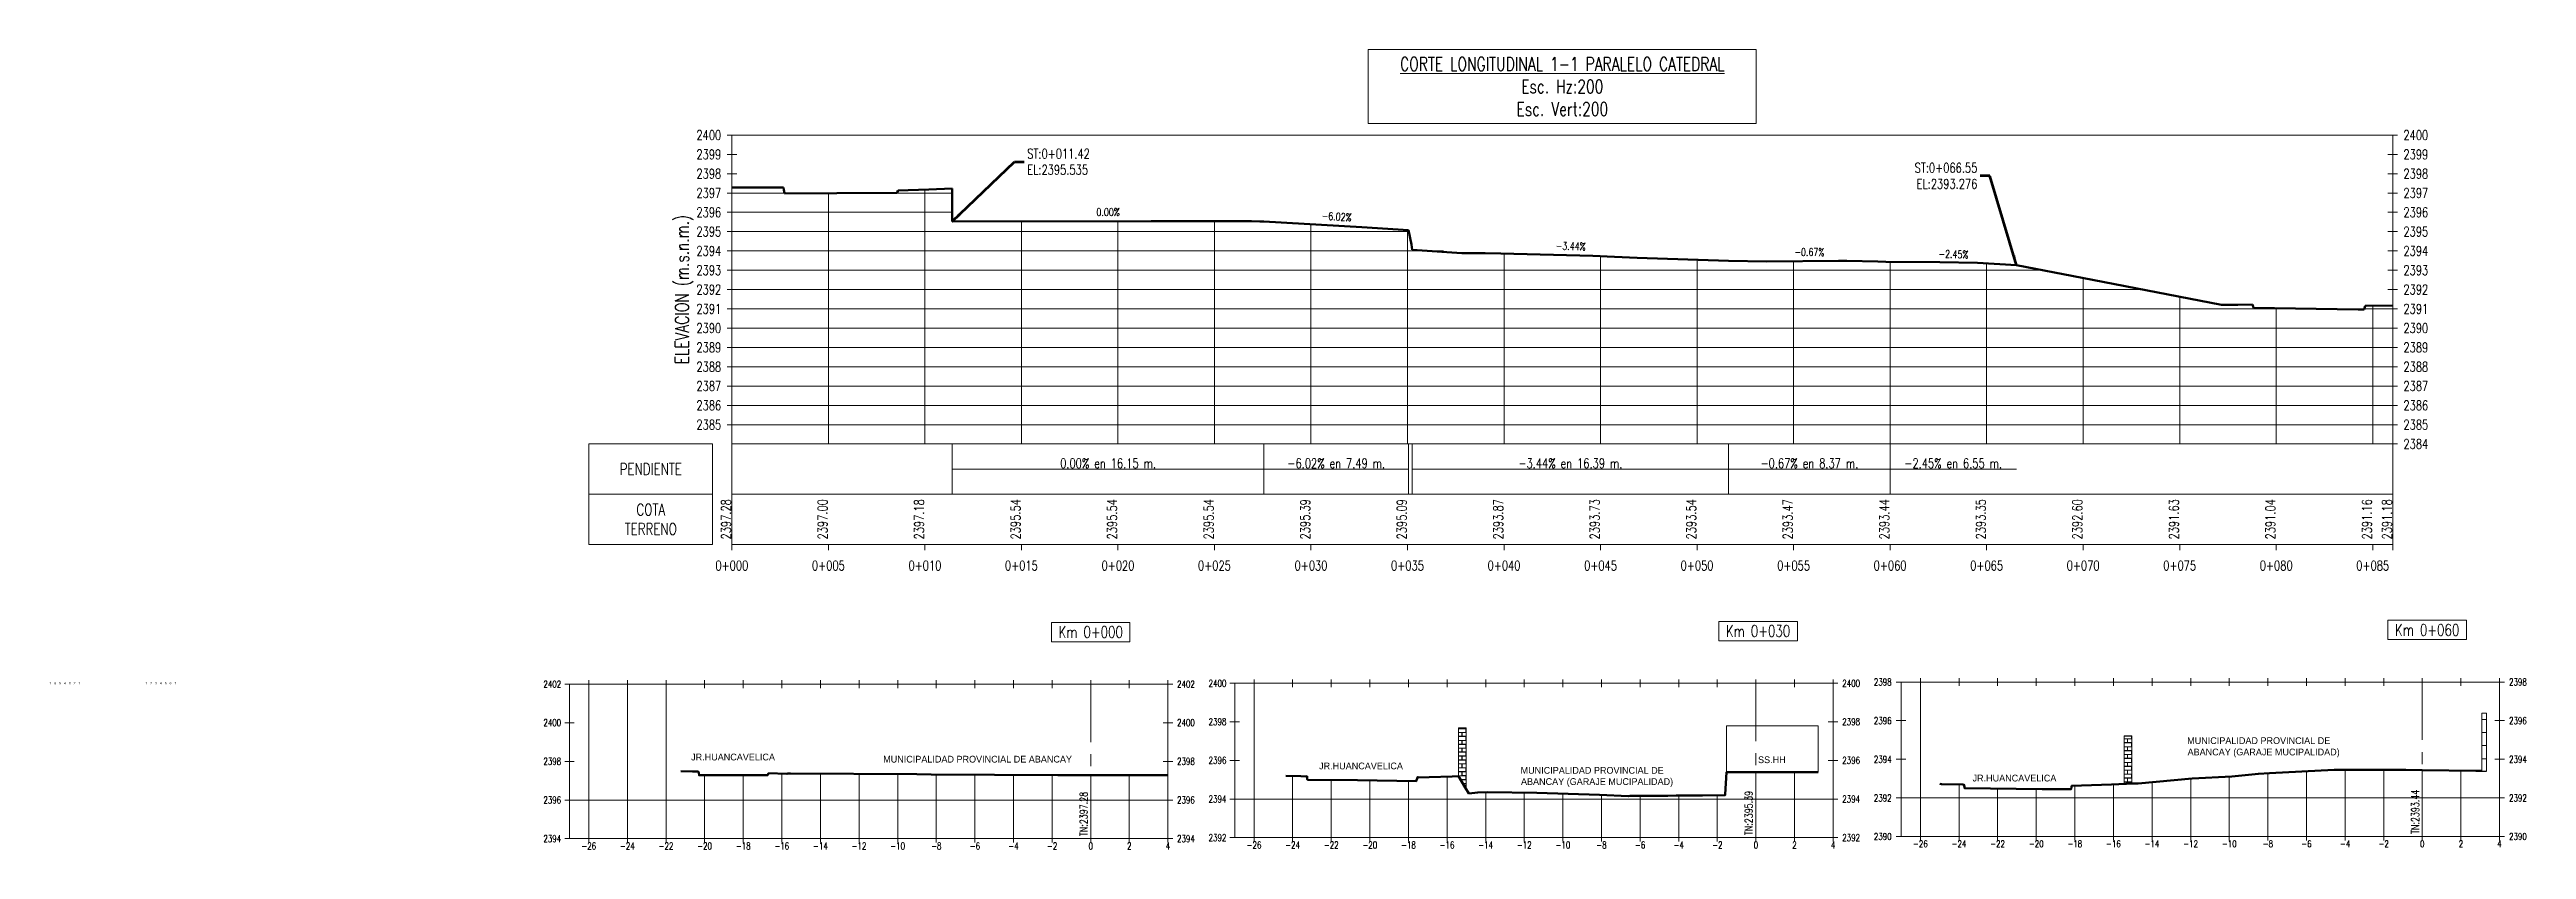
# Model space of a CAD drawing. Header units: metres. Extents: x 0 to 730306, y 0 to 8491524.
# Drawn here: x 729615.2 to 729743.5, y 8491381.3 to 8491422.8 of the extents above; entities that cross this region are included whole.
import ezdxf

# ---------------------------------------------------------------- set-up
doc = ezdxf.new("R2010")
doc.units = ezdxf.units.M
doc.linetypes.add('CENTER', pattern=[2, 1.25, -0.25, 0.25, -0.25])
for name, color, linetype in [('C-ROAD-PROF-TEXT', 11, 'Continuous'), ('C-ROAD-PROF-TICK', 7, 'Continuous'), ('C-ROAD-PROF-TITL', 11, 'Continuous'), ('C-ROAD-PROF-TTLB', 5, 'Continuous'), ('C-ROAD-PROF-VTXT', 7, 'Continuous'), ('C-ROAD-SCTN-TEXT', 2, 'Continuous'), ('C-ROAD-SECT-GRID', 7, 'Continuous'), ('C-ROAD-SECT-TEXT', 92, 'Continuous'), ('C-ROAD-SECT-TICK', 7, 'Continuous'), ('C-ROAD-SECT-TITL', 92, 'Continuous'), ('G-Dim', 4, 'Continuous'), ('G-Textos1', 2, 'Continuous'), ('T-Natural', 94, 'Continuous')]:
    doc.layers.add(name, color=color, linetype=linetype)
for name, color, linetype, lineweight in [('COTAS', 42, 'Continuous', 5), ('Flechas', 1, 'Continuous', 5), ('G-Text', 2, 'Continuous', 15), ('T-Grilla', 251, 'Continuous', 5)]:
    doc.layers.add(name, color=color, linetype=linetype, lineweight=lineweight)
doc.styles.add('3.5mm', font='romans.shx', dxfattribs={"width": 0.75, "height": 3.5})
doc.styles.add('Estilo_Generado_6', font='stylu.ttf')
doc.styles.add('ROMANS-SP', font='simplex.shx', dxfattribs={"width": 0.75, "height": 1.8, "bigfont": '@extfont2.shx'})
doc.styles.get("Standard").update_dxf_attribs({"font": 'arial.ttf'})
doc.styles.add('T_CoGo_GMI', font='romand.shx', dxfattribs={"width": 0.75})
doc.dimstyles.new('COTA JCCH', dxfattribs={"dimtxt": 1.8, "dimasz": 1.8, "dimexe": 1.8, "dimexo": 0.75, "dimgap": 0.09, "dimtad": 0, "dimtih": 1, "dimtoh": 1, "dimzin": 0, "dimdsep": 46, "dimtxsty": 'Standard', "dimblk": 'ARCHTICK', "dimcen": 0.09, "dimazin": 0, "dimtfac": 1, "dimtix": 1, "dimtofl": 0, "dimtmove": 0, "dimatfit": 3, "dimfxl": 1, "dimtolj": 1, "dimtzin": 0, "dimarcsym": 0})

msp = doc.modelspace()

# ---------------------------------------------------------------- texts
at = {"lineweight": 5, "style": 'Estilo_Generado_6'}
for s, p in [('MUNICIPALIDAD PROVINCIAL DE', (729725.91, 8491386.79)), ('JR.HUANCAVELICA', (729648.41, 8491385.94)), ('MUNICIPALIDAD PROVINCIAL DE ABANCAY', (729658.36, 8491385.83)), ('JR.HUANCAVELICA', (729680.94, 8491385.48)), ('SS.HH', (729703.68, 8491385.8)), ('ABANCAY (GARAJE MUCIPALIDAD)', (729725.93, 8491386.2)), ('ABANCAY (GARAJE MUCIPALIDAD)', (729691.4, 8491384.67)), ('MUNICIPALIDAD PROVINCIAL DE', (729691.38, 8491385.25)), ('JR.HUANCAVELICA', (729714.79, 8491384.85))]:
    msp.add_text(s, height=0.35, dxfattribs=at).set_placement(p)
at = {"layer": 'C-ROAD-PROF-TEXT', "color": 2, "linetype": 'Continuous', "lineweight": 5, "char_height": 0.4, "attachment_point": 8, "style": 'ROMANS-SP'}
for s, insert, rotation in [('{\\C2;0.00%}', (729670.01, 8491414.14), 0), ('{\\C2;0.00%}', (729670.01, 8491414.14), 0), ('{\\C2;0.00%}', (729670.01, 8491414.14), 0), ('{\\C2;-6.02%}', (729681.84, 8491413.91), 356.555), ('{\\C2;-6.02%}', (729681.84, 8491413.91), 356.555), ('{\\C2;-6.02%}', (729681.84, 8491413.91), 356.555), ('{\\C2;-3.44%}', (729693.97, 8491412.38), 358.0292), ('{\\C2;-3.44%}', (729693.97, 8491412.38), 358.0292), ('{\\C2;-3.44%}', (729693.97, 8491412.38), 358.0292), ('{\\C2;-0.67%}', (729706.34, 8491412.07), 359.619), ('{\\C2;-0.67%}', (729706.34, 8491412.07), 359.619), ('{\\C2;-0.67%}', (729706.34, 8491412.07), 359.619), ('{\\C2;-2.45%}', (729713.8, 8491411.96), 358.5982), ('{\\C2;-2.45%}', (729713.8, 8491411.96), 358.5982), ('{\\C2;-2.45%}', (729713.8, 8491411.96), 358.5982)]:
    msp.add_mtext(s, dxfattribs=dict(at, insert=insert, rotation=rotation))
at = {"layer": 'C-ROAD-PROF-TEXT', "color": 11, "linetype": 'Continuous', "lineweight": 5, "char_height": 0.5, "attachment_point": 5, "style": 'ROMANS-SP'}
for s, insert in [('{\\C2;0.00% en 16.15 m.}', (729670.01, 8491401.33)), ('{\\C2;0.00% en 16.15 m.}', (729670.01, 8491401.33)), ('{\\C2;0.00% en 16.15 m.}', (729670.01, 8491401.33)), ('{\\C2;-6.02% en 7.49 m.}', (729681.83, 8491401.33)), ('{\\C2;-6.02% en 7.49 m.}', (729681.83, 8491401.33)), ('{\\C2;-6.02% en 7.49 m.}', (729681.83, 8491401.33)), ('{\\C2;-3.44% en 16.39 m.}', (729693.96, 8491401.33)), ('{\\C2;-3.44% en 16.39 m.}', (729693.96, 8491401.33)), ('{\\C2;-3.44% en 16.39 m.}', (729693.96, 8491401.33)), ('{\\C2;-0.67% en 8.37 m.}', (729706.34, 8491401.33)), ('{\\C2;-0.67% en 8.37 m.}', (729706.34, 8491401.33)), ('{\\C2;-0.67% en 8.37 m.}', (729706.34, 8491401.33)), ('{\\C2;-2.45% en 6.55 m.}', (729713.79, 8491401.33)), ('{\\C2;-2.45% en 6.55 m.}', (729713.79, 8491401.33)), ('{\\C2;-2.45% en 6.55 m.}', (729713.79, 8491401.33))]:
    msp.add_mtext(s, dxfattribs=dict(at, insert=insert))
at = {"layer": 'C-ROAD-PROF-TITL', "color": 1, "linetype": 'Continuous', "lineweight": 9, "insert": (729693.54, 8491419.33), "char_height": 0.7, "attachment_point": 8, "style": 'ROMANS-SP'}
msp.add_mtext('{\\L\\C6;CORTE LONGITUDINAL 1-1 PARALELO CATEDRAL\\P\\l\\C2;Esc. Hz:200\\L\\C6;\\P\\l\\C2;Esc. Vert:200}', dxfattribs=at)
msp.add_mtext('{\\L\\C6;CORTE LONGITUDINAL 1-1 PARALELO CATEDRAL\\P\\l\\C2;Esc. Hz:200\\L\\C6;\\P\\l\\C2;Esc. Vert:200}', dxfattribs=at)
msp.add_mtext('{\\L\\C6;CORTE LONGITUDINAL 1-1 PARALELO CATEDRAL\\P\\l\\C2;Esc. Hz:200\\L\\C6;\\P\\l\\C2;Esc. Vert:200}', dxfattribs=at)
at = {"layer": 'C-ROAD-PROF-TITL', "color": 11, "linetype": 'Continuous', "lineweight": 9, "insert": (729646.32, 8491401.03), "char_height": 0.6, "attachment_point": 5, "style": 'T_CoGo_GMI'}
msp.add_mtext('{\\C2;PENDIENTE}', dxfattribs=at)
msp.add_mtext('{\\C2;PENDIENTE}', dxfattribs=at)
msp.add_mtext('{\\C2;PENDIENTE}', dxfattribs=at)
at = {"layer": 'C-ROAD-PROF-VTXT', "color": 7, "linetype": 'Continuous', "lineweight": 5}
for s, insert, char_height, attachment_point, style in [('{\\C2;COTA\\PTERRENO}', (729646.32, 8491398.43), 0.6, 5, 'T_CoGo_GMI'), ('{\\C2;COTA\\PTERRENO}', (729646.32, 8491398.43), 0.6, 5, 'T_CoGo_GMI'), ('{\\C2;COTA\\PTERRENO}', (729646.32, 8491398.43), 0.6, 5, 'T_CoGo_GMI'), ('{\\C2;0+000}', (729650.52, 8491395.78), 0.5, 8, 'ROMANS-SP'), ('{\\C2;0+000}', (729650.52, 8491395.78), 0.5, 8, 'ROMANS-SP'), ('{\\C2;0+000}', (729650.52, 8491395.78), 0.5, 8, 'ROMANS-SP'), ('{\\C2;0+005}', (729655.52, 8491395.78), 0.5, 8, 'ROMANS-SP'), ('{\\C2;0+005}', (729655.52, 8491395.78), 0.5, 8, 'ROMANS-SP'), ('{\\C2;0+005}', (729655.52, 8491395.78), 0.5, 8, 'ROMANS-SP'), ('{\\C2;0+010}', (729660.52, 8491395.78), 0.5, 8, 'ROMANS-SP'), ('{\\C2;0+010}', (729660.52, 8491395.78), 0.5, 8, 'ROMANS-SP'), ('{\\C2;0+010}', (729660.52, 8491395.78), 0.5, 8, 'ROMANS-SP'), ('{\\C2;0+015}', (729665.52, 8491395.78), 0.5, 8, 'ROMANS-SP'), ('{\\C2;0+015}', (729665.52, 8491395.78), 0.5, 8, 'ROMANS-SP'), ('{\\C2;0+015}', (729665.52, 8491395.78), 0.5, 8, 'ROMANS-SP'), ('{\\C2;0+020}', (729670.52, 8491395.78), 0.5, 8, 'ROMANS-SP'), ('{\\C2;0+020}', (729670.52, 8491395.78), 0.5, 8, 'ROMANS-SP'), ('{\\C2;0+020}', (729670.52, 8491395.78), 0.5, 8, 'ROMANS-SP'), ('{\\C2;0+025}', (729675.52, 8491395.78), 0.5, 8, 'ROMANS-SP'), ('{\\C2;0+025}', (729675.52, 8491395.78), 0.5, 8, 'ROMANS-SP'), ('{\\C2;0+025}', (729675.52, 8491395.78), 0.5, 8, 'ROMANS-SP'), ('{\\C2;0+030}', (729680.52, 8491395.78), 0.5, 8, 'ROMANS-SP'), ('{\\C2;0+030}', (729680.52, 8491395.78), 0.5, 8, 'ROMANS-SP'), ('{\\C2;0+030}', (729680.52, 8491395.78), 0.5, 8, 'ROMANS-SP'), ('{\\C2;0+035}', (729685.52, 8491395.78), 0.5, 8, 'ROMANS-SP'), ('{\\C2;0+035}', (729685.52, 8491395.78), 0.5, 8, 'ROMANS-SP'), ('{\\C2;0+035}', (729685.52, 8491395.78), 0.5, 8, 'ROMANS-SP'), ('{\\C2;0+040}', (729690.52, 8491395.78), 0.5, 8, 'ROMANS-SP'), ('{\\C2;0+040}', (729690.52, 8491395.78), 0.5, 8, 'ROMANS-SP'), ('{\\C2;0+040}', (729690.52, 8491395.78), 0.5, 8, 'ROMANS-SP'), ('{\\C2;0+045}', (729695.52, 8491395.78), 0.5, 8, 'ROMANS-SP'), ('{\\C2;0+045}', (729695.52, 8491395.78), 0.5, 8, 'ROMANS-SP'), ('{\\C2;0+045}', (729695.52, 8491395.78), 0.5, 8, 'ROMANS-SP'), ('{\\C2;0+050}', (729700.52, 8491395.78), 0.5, 8, 'ROMANS-SP'), ('{\\C2;0+050}', (729700.52, 8491395.78), 0.5, 8, 'ROMANS-SP'), ('{\\C2;0+050}', (729700.52, 8491395.78), 0.5, 8, 'ROMANS-SP'), ('{\\C2;0+055}', (729705.52, 8491395.78), 0.5, 8, 'ROMANS-SP'), ('{\\C2;0+055}', (729705.52, 8491395.78), 0.5, 8, 'ROMANS-SP'), ('{\\C2;0+055}', (729705.52, 8491395.78), 0.5, 8, 'ROMANS-SP'), ('{\\C2;0+060}', (729710.52, 8491395.78), 0.5, 8, 'ROMANS-SP'), ('{\\C2;0+060}', (729710.52, 8491395.78), 0.5, 8, 'ROMANS-SP'), ('{\\C2;0+060}', (729710.52, 8491395.78), 0.5, 8, 'ROMANS-SP'), ('{\\C2;0+065}', (729715.52, 8491395.78), 0.5, 8, 'ROMANS-SP'), ('{\\C2;0+065}', (729715.52, 8491395.78), 0.5, 8, 'ROMANS-SP'), ('{\\C2;0+065}', (729715.52, 8491395.78), 0.5, 8, 'ROMANS-SP'), ('{\\C2;0+070}', (729720.52, 8491395.78), 0.5, 8, 'ROMANS-SP'), ('{\\C2;0+070}', (729720.52, 8491395.78), 0.5, 8, 'ROMANS-SP'), ('{\\C2;0+070}', (729720.52, 8491395.78), 0.5, 8, 'ROMANS-SP'), ('{\\C2;0+075}', (729725.52, 8491395.78), 0.5, 8, 'ROMANS-SP'), ('{\\C2;0+075}', (729725.52, 8491395.78), 0.5, 8, 'ROMANS-SP'), ('{\\C2;0+075}', (729725.52, 8491395.78), 0.5, 8, 'ROMANS-SP'), ('{\\C2;0+080}', (729730.52, 8491395.78), 0.5, 8, 'ROMANS-SP'), ('{\\C2;0+080}', (729730.52, 8491395.78), 0.5, 8, 'ROMANS-SP'), ('{\\C2;0+080}', (729730.52, 8491395.78), 0.5, 8, 'ROMANS-SP'), ('{\\C2;0+085}', (729735.52, 8491395.78), 0.5, 8, 'ROMANS-SP'), ('{\\C2;0+085}', (729735.52, 8491395.78), 0.5, 8, 'ROMANS-SP'), ('{\\C2;0+085}', (729735.52, 8491395.78), 0.5, 8, 'ROMANS-SP')]:
    msp.add_mtext(s, dxfattribs=dict(at, insert=insert, char_height=char_height, attachment_point=attachment_point, style=style))
at = {"layer": 'C-ROAD-PROF-VTXT', "color": 7, "linetype": 'Continuous', "lineweight": 5, "char_height": 0.5, "attachment_point": 8, "rotation": 90, "style": 'ROMANS-SP'}
for s, insert in [('{\\C2;2397.28}', (729650.47, 8491398.43)), ('{\\C2;2397.28}', (729650.47, 8491398.43)), ('{\\C2;2397.28}', (729650.47, 8491398.43)), ('{\\C2;2397.00}', (729655.47, 8491398.43)), ('{\\C2;2397.00}', (729655.47, 8491398.43)), ('{\\C2;2397.00}', (729655.47, 8491398.43)), ('{\\C2;2397.18}', (729660.47, 8491398.43)), ('{\\C2;2397.18}', (729660.47, 8491398.43)), ('{\\C2;2397.18}', (729660.47, 8491398.43)), ('{\\C2;2395.54}', (729665.47, 8491398.43)), ('{\\C2;2395.54}', (729665.47, 8491398.43)), ('{\\C2;2395.54}', (729665.47, 8491398.43)), ('{\\C2;2395.54}', (729670.47, 8491398.43)), ('{\\C2;2395.54}', (729670.47, 8491398.43)), ('{\\C2;2395.54}', (729670.47, 8491398.43)), ('{\\C2;2395.54}', (729675.47, 8491398.43)), ('{\\C2;2395.54}', (729675.47, 8491398.43)), ('{\\C2;2395.54}', (729675.47, 8491398.43)), ('{\\C2;2395.39}', (729680.47, 8491398.43)), ('{\\C2;2395.39}', (729680.47, 8491398.43)), ('{\\C2;2395.39}', (729680.47, 8491398.43)), ('{\\C2;2395.09}', (729685.47, 8491398.43)), ('{\\C2;2395.09}', (729685.47, 8491398.43)), ('{\\C2;2395.09}', (729685.47, 8491398.43)), ('{\\C2;2393.87}', (729690.47, 8491398.43)), ('{\\C2;2393.87}', (729690.47, 8491398.43)), ('{\\C2;2393.87}', (729690.47, 8491398.43)), ('{\\C2;2393.73}', (729695.47, 8491398.43)), ('{\\C2;2393.73}', (729695.47, 8491398.43)), ('{\\C2;2393.73}', (729695.47, 8491398.43)), ('{\\C2;2393.54}', (729700.47, 8491398.43)), ('{\\C2;2393.54}', (729700.47, 8491398.43)), ('{\\C2;2393.54}', (729700.47, 8491398.43)), ('{\\C2;2393.47}', (729705.47, 8491398.43)), ('{\\C2;2393.47}', (729705.47, 8491398.43)), ('{\\C2;2393.47}', (729705.47, 8491398.43)), ('{\\C2;2393.44}', (729710.47, 8491398.43)), ('{\\C2;2393.44}', (729710.47, 8491398.43)), ('{\\C2;2393.44}', (729710.47, 8491398.43)), ('{\\C2;2393.35}', (729715.47, 8491398.43)), ('{\\C2;2393.35}', (729715.47, 8491398.43)), ('{\\C2;2393.35}', (729715.47, 8491398.43)), ('{\\C2;2392.60}', (729720.47, 8491398.43)), ('{\\C2;2392.60}', (729720.47, 8491398.43)), ('{\\C2;2392.60}', (729720.47, 8491398.43)), ('{\\C2;2391.63}', (729725.47, 8491398.43)), ('{\\C2;2391.63}', (729725.47, 8491398.43)), ('{\\C2;2391.63}', (729725.47, 8491398.43)), ('{\\C2;2391.04}', (729730.47, 8491398.43)), ('{\\C2;2391.04}', (729730.47, 8491398.43)), ('{\\C2;2391.04}', (729730.47, 8491398.43)), ('{\\C2;2391.16}', (729735.47, 8491398.43)), ('{\\C2;2391.16}', (729735.47, 8491398.43)), ('{\\C2;2391.16}', (729735.47, 8491398.43)), ('{\\C2;2391.18}', (729736.51, 8491398.43)), ('{\\C2;2391.18}', (729736.51, 8491398.43)), ('{\\C2;2391.18}', (729736.51, 8491398.43))]:
    msp.add_mtext(s, dxfattribs=dict(at, insert=insert))
at = {"layer": 'C-ROAD-SCTN-TEXT', "color": 4, "linetype": 'Continuous', "lineweight": 9, "char_height": 0.4, "attachment_point": 4, "rotation": 90, "style": 'ROMANS-SP'}
for s, insert in [('TN:2397.28', (729668.74, 8491382.02)), ('TN:2395.39', (729703.2, 8491382.07)), ('TN:2393.44', (729737.72, 8491382.13))]:
    msp.add_mtext(s, dxfattribs=dict(at, insert=insert))
at = {"layer": 'C-ROAD-SECT-TEXT', "color": 7, "linetype": 'Continuous', "lineweight": 5, "char_height": 0.36, "style": '3.5mm'}
for s, insert, attachment_point in [('2402', (729641.68, 8491389.89), 6), ('2402', (729673.58, 8491389.89), 4), ('2400', (729676.14, 8491389.94), 6), ('2400', (729708.04, 8491389.94), 4), ('2398', (729710.6, 8491390), 6), ('2398', (729742.58, 8491390), 4), ('2400', (729641.68, 8491387.89), 6), ('2400', (729673.58, 8491387.89), 4), ('2398', (729676.14, 8491387.94), 6), ('2398', (729708.04, 8491387.94), 4), ('2396', (729710.6, 8491388), 6), ('2396', (729742.58, 8491388), 4), ('2398', (729641.68, 8491385.89), 6), ('2398', (729673.58, 8491385.89), 4), ('2396', (729676.14, 8491385.94), 6), ('2396', (729708.04, 8491385.94), 4), ('2394', (729710.6, 8491386), 6), ('2394', (729742.58, 8491386), 4), ('2396', (729641.68, 8491383.89), 6), ('2396', (729673.58, 8491383.89), 4), ('2394', (729676.14, 8491383.94), 6), ('2394', (729708.04, 8491383.94), 4), ('2392', (729710.6, 8491384), 6), ('2392', (729742.58, 8491384), 4), ('2394', (729641.68, 8491381.89), 6), ('2394', (729673.58, 8491381.89), 4), ('2392', (729676.14, 8491381.94), 6), ('2392', (729708.04, 8491381.94), 4), ('2390', (729710.6, 8491382), 6), ('2390', (729742.58, 8491382), 4), ('-26', (729643.11, 8491381.69), 2), ('-24', (729645.11, 8491381.69), 2), ('-22', (729647.11, 8491381.69), 2), ('-20', (729649.11, 8491381.69), 2), ('-18', (729651.11, 8491381.69), 2), ('-16', (729653.11, 8491381.69), 2), ('-14', (729655.11, 8491381.69), 2), ('-12', (729657.11, 8491381.69), 2), ('-10', (729659.11, 8491381.69), 2), ('-8', (729661.11, 8491381.69), 2), ('-6', (729663.11, 8491381.69), 2), ('-4', (729665.11, 8491381.69), 2), ('-2', (729667.11, 8491381.69), 2), ('0', (729669.11, 8491381.69), 2), ('0', (729669.11, 8491381.69), 2), ('2', (729671.11, 8491381.69), 2), ('4', (729673.11, 8491381.69), 2), ('-26', (729677.57, 8491381.74), 2), ('-24', (729679.57, 8491381.74), 2), ('-22', (729681.57, 8491381.74), 2), ('-20', (729683.57, 8491381.74), 2), ('-18', (729685.57, 8491381.74), 2), ('-16', (729687.57, 8491381.74), 2), ('-14', (729689.57, 8491381.74), 2), ('-12', (729691.57, 8491381.74), 2), ('-10', (729693.57, 8491381.74), 2), ('-8', (729695.57, 8491381.74), 2), ('-6', (729697.57, 8491381.74), 2), ('-4', (729699.57, 8491381.74), 2), ('-2', (729701.57, 8491381.74), 2), ('0', (729703.57, 8491381.74), 2), ('0', (729703.57, 8491381.74), 2), ('2', (729705.57, 8491381.74), 2), ('4', (729707.57, 8491381.74), 2), ('-26', (729712.09, 8491381.8), 2), ('-24', (729714.09, 8491381.8), 2), ('-22', (729716.09, 8491381.8), 2), ('-20', (729718.09, 8491381.8), 2), ('-18', (729720.09, 8491381.8), 2), ('-16', (729722.09, 8491381.8), 2), ('-14', (729724.09, 8491381.8), 2), ('-12', (729726.09, 8491381.8), 2), ('-10', (729728.09, 8491381.8), 2), ('-8', (729730.09, 8491381.8), 2), ('-6', (729732.09, 8491381.8), 2), ('-4', (729734.09, 8491381.8), 2), ('-2', (729736.09, 8491381.8), 2), ('0', (729738.09, 8491381.8), 2), ('0', (729738.09, 8491381.8), 2), ('2', (729740.09, 8491381.8), 2), ('4', (729742.09, 8491381.8), 2)]:
    msp.add_mtext(s, dxfattribs=dict(at, insert=insert, attachment_point=attachment_point))
at = {"layer": 'C-ROAD-SECT-TITL', "color": 5, "linetype": 'Continuous', "lineweight": 5, "char_height": 0.6, "attachment_point": 2, "style": '3.5mm'}
for s, insert in [('{\\C4;Km 0+000}', (729669.11, 8491392.89)), ('{\\C4;Km 0+030}', (729703.68, 8491392.94)), ('{\\C4;Km 0+060}', (729738.34, 8491393))]:
    msp.add_mtext(s, dxfattribs=dict(at, insert=insert))
at = {"layer": 'COTAS', "char_height": 0.125, "width": 0.0835, "attachment_point": 1}
for s, insert in [('7', (729615.17, 8491390)), ('6', (729615.42, 8491390)), ('5', (729615.67, 8491390)), ('4', (729615.92, 8491390)), ('3', (729616.17, 8491390)), ('2', (729616.42, 8491390)), ('1', (729616.67, 8491390)), ('1', (729620.14, 8491390)), ('2', (729620.39, 8491390)), ('3', (729620.64, 8491390)), ('4', (729620.89, 8491390)), ('5', (729621.14, 8491390)), ('6', (729621.39, 8491390)), ('7', (729621.64, 8491390))]:
    msp.add_mtext(s, dxfattribs=dict(at, insert=insert))
at = {"layer": 'G-Text', "color": 2, "linetype": 'Continuous', "lineweight": 15, "char_height": 0.5, "style": 'ROMANS-SP'}
for s, insert, attachment_point in [('ST:0+011.42\\PEL:2395.535', (729665.82, 8491416.95), 4), ('ST:0+011.42\\PEL:2395.535', (729665.82, 8491416.95), 4), ('ST:0+011.42\\PEL:2395.535', (729665.82, 8491416.95), 4), ('ST:0+066.55\\PEL:2393.276', (729715.04, 8491416.22), 6), ('ST:0+066.55\\PEL:2393.276', (729715.04, 8491416.22), 6), ('ST:0+066.55\\PEL:2393.276', (729715.04, 8491416.22), 6)]:
    msp.add_mtext(s, dxfattribs=dict(at, insert=insert, attachment_point=attachment_point))
at = {"layer": 'G-Textos1', "color": 7, "linetype": 'Continuous', "lineweight": 5, "char_height": 0.5, "attachment_point": 6, "style": 'ROMANS-SP'}
for s, insert in [('{\\C256;2400}', (729649.97, 8491418.33)), ('{\\C256;2400}', (729649.97, 8491418.33)), ('{\\C256;2400}', (729649.97, 8491418.33)), ('{\\C256;2399}', (729649.97, 8491417.33)), ('{\\C256;2399}', (729649.97, 8491417.33)), ('{\\C256;2399}', (729649.97, 8491417.33)), ('{\\C256;2398}', (729649.97, 8491416.33)), ('{\\C256;2398}', (729649.97, 8491416.33)), ('{\\C256;2398}', (729649.97, 8491416.33)), ('{\\C256;2397}', (729649.97, 8491415.33)), ('{\\C256;2397}', (729649.97, 8491415.33)), ('{\\C256;2397}', (729649.97, 8491415.33)), ('{\\C256;2396}', (729649.97, 8491414.33)), ('{\\C256;2396}', (729649.97, 8491414.33)), ('{\\C256;2396}', (729649.97, 8491414.33)), ('{\\C256;2395}', (729649.97, 8491413.33)), ('{\\C256;2395}', (729649.97, 8491413.33)), ('{\\C256;2395}', (729649.97, 8491413.33)), ('{\\C256;2394}', (729649.97, 8491412.33)), ('{\\C256;2394}', (729649.97, 8491412.33)), ('{\\C256;2394}', (729649.97, 8491412.33)), ('{\\C256;2393}', (729649.97, 8491411.33)), ('{\\C256;2393}', (729649.97, 8491411.33)), ('{\\C256;2393}', (729649.97, 8491411.33)), ('{\\C256;2392}', (729649.97, 8491410.33)), ('{\\C256;2392}', (729649.97, 8491410.33)), ('{\\C256;2392}', (729649.97, 8491410.33)), ('{\\C256;2391}', (729649.97, 8491409.33)), ('{\\C256;2391}', (729649.97, 8491409.33)), ('{\\C256;2391}', (729649.97, 8491409.33)), ('{\\C256;2390}', (729649.97, 8491408.33)), ('{\\C256;2390}', (729649.97, 8491408.33)), ('{\\C256;2390}', (729649.97, 8491408.33)), ('{\\C256;2389}', (729649.97, 8491407.33)), ('{\\C256;2389}', (729649.97, 8491407.33)), ('{\\C256;2389}', (729649.97, 8491407.33)), ('{\\C256;2388}', (729649.97, 8491406.33)), ('{\\C256;2388}', (729649.97, 8491406.33)), ('{\\C256;2388}', (729649.97, 8491406.33)), ('{\\C256;2387}', (729649.97, 8491405.33)), ('{\\C256;2387}', (729649.97, 8491405.33)), ('{\\C256;2387}', (729649.97, 8491405.33)), ('{\\C256;2386}', (729649.97, 8491404.33)), ('{\\C256;2386}', (729649.97, 8491404.33)), ('{\\C256;2386}', (729649.97, 8491404.33)), ('{\\C256;2385}', (729649.97, 8491403.33)), ('{\\C256;2385}', (729649.97, 8491403.33)), ('{\\C256;2385}', (729649.97, 8491403.33))]:
    msp.add_mtext(s, dxfattribs=dict(at, insert=insert))
at = {"layer": 'G-Textos1', "color": 2, "linetype": 'Continuous', "lineweight": 5, "char_height": 0.5, "attachment_point": 4, "style": 'ROMANS-SP'}
for s, insert in [('2400', (729737.11, 8491418.33)), ('2400', (729737.11, 8491418.33)), ('2400', (729737.11, 8491418.33)), ('2399', (729737.11, 8491417.33)), ('2399', (729737.11, 8491417.33)), ('2399', (729737.11, 8491417.33)), ('2398', (729737.11, 8491416.33)), ('2398', (729737.11, 8491416.33)), ('2398', (729737.11, 8491416.33)), ('2397', (729737.11, 8491415.33)), ('2397', (729737.11, 8491415.33)), ('2397', (729737.11, 8491415.33)), ('2396', (729737.11, 8491414.33)), ('2396', (729737.11, 8491414.33)), ('2396', (729737.11, 8491414.33)), ('2395', (729737.11, 8491413.33)), ('2395', (729737.11, 8491413.33)), ('2395', (729737.11, 8491413.33)), ('2394', (729737.11, 8491412.33)), ('2394', (729737.11, 8491412.33)), ('2394', (729737.11, 8491412.33)), ('2393', (729737.11, 8491411.33)), ('2393', (729737.11, 8491411.33)), ('2393', (729737.11, 8491411.33)), ('2392', (729737.11, 8491410.33)), ('2392', (729737.11, 8491410.33)), ('2392', (729737.11, 8491410.33)), ('2391', (729737.11, 8491409.33)), ('2391', (729737.11, 8491409.33)), ('2391', (729737.11, 8491409.33)), ('2390', (729737.11, 8491408.33)), ('2390', (729737.11, 8491408.33)), ('2390', (729737.11, 8491408.33)), ('2389', (729737.11, 8491407.33)), ('2389', (729737.11, 8491407.33)), ('2389', (729737.11, 8491407.33)), ('2388', (729737.11, 8491406.33)), ('2388', (729737.11, 8491406.33)), ('2388', (729737.11, 8491406.33)), ('2387', (729737.11, 8491405.33)), ('2387', (729737.11, 8491405.33)), ('2387', (729737.11, 8491405.33)), ('2386', (729737.11, 8491404.33)), ('2386', (729737.11, 8491404.33)), ('2386', (729737.11, 8491404.33)), ('2385', (729737.11, 8491403.33)), ('2385', (729737.11, 8491403.33)), ('2385', (729737.11, 8491403.33)), ('2384', (729737.11, 8491402.33)), ('2384', (729737.11, 8491402.33)), ('2384', (729737.11, 8491402.33))]:
    msp.add_mtext(s, dxfattribs=dict(at, insert=insert))
at = {"layer": 'G-Textos1', "color": 2, "linetype": 'Continuous', "lineweight": 5, "insert": (729648.52, 8491410.33), "char_height": 0.7, "attachment_point": 8, "rotation": 90, "style": 'ROMANS-SP'}
msp.add_mtext('ELEVACION (m.s.n.m.)', dxfattribs=at)
msp.add_mtext('ELEVACION (m.s.n.m.)', dxfattribs=at)
msp.add_mtext('ELEVACION (m.s.n.m.)', dxfattribs=at)

# ---------------------------------------------------------------- blocks, each defined once
blk = doc.blocks.new('*U114')
at = {"color": 5, "linetype": 'Continuous', "lineweight": 50}
blk.add_lwpolyline([(729619.96, 8491301.18), (729620.58, 8491301.16), (729620.87, 8491301.15), (729620.9, 8491301.08), (729620.91, 8491300.96), (729621.96, 8491300.96), (729623.19, 8491300.97), (729624.47, 8491300.97), (729624.47, 8491300.97), (729624.49, 8491301.03), (729624.51, 8491301.07), (729625.46, 8491301.04), (729625.51, 8491301.06), (729625.56, 8491301.06), (729625.65, 8491301.06), (729632.2, 8491301.01), (729632.93, 8491301), (729639.5, 8491300.97), (729640.86, 8491300.96), (729641.19, 8491300.97), (729641.82, 8491300.97), (729645.19, 8491300.97)], dxfattribs=at)
blk = doc.blocks.new('*U117')
at = {"color": 5, "linetype": 'Continuous', "lineweight": 50}
blk.add_lwpolyline([(729616.85, 8491248.88), (729617.63, 8491248.86), (729617.89, 8491248.85), (729617.95, 8491248.86), (729617.96, 8491248.73), (729617.97, 8491248.68), (729620.56, 8491248.65), (729623.61, 8491248.61), (729623.62, 8491248.66), (729623.68, 8491248.83), (729623.72, 8491248.8), (729624.28, 8491248.81), (729625.47, 8491248.84), (729625.79, 8491248.87), (729626.13, 8491248.28), (729626.33, 8491247.97), (729626.79, 8491248.02), (729627.27, 8491248.03), (729629.85, 8491248), (729633.09, 8491247.9), (729634.6, 8491247.83), (729634.68, 8491247.84), (729636.64, 8491247.85), (729637.06, 8491247.87), (729638.09, 8491247.86), (729638.43, 8491247.86), (729639.6, 8491247.88), (729639.6, 8491247.88), (729639.61, 8491247.91), (729639.67, 8491249.07), (729641.19, 8491249.07), (729642.84, 8491249.07), (729644.43, 8491249.07)], dxfattribs=at)
blk = doc.blocks.new('*U120')
at = {"color": 5, "linetype": 'Continuous', "lineweight": 50}
blk.add_lwpolyline([(729664.21, 8491300.4), (729664.29, 8491300.39), (729665.43, 8491300.37), (729665.48, 8491300.29), (729665.49, 8491300.18), (729669.5, 8491300.14), (729671.01, 8491300.14), (729671.02, 8491300.26), (729671.03, 8491300.3), (729673.1, 8491300.38), (729673.85, 8491300.41), (729673.93, 8491300.42), (729674.48, 8491300.43), (729677.28, 8491300.68), (729679.33, 8491300.79), (729680.71, 8491300.93), (729681.28, 8491300.96), (729684.64, 8491301.13), (729688.11, 8491301.13), (729688.34, 8491301.13), (729689.19, 8491301.12), (729691.97, 8491301.08), (729692.28, 8491301.08)], dxfattribs=at)
blk = doc.blocks.new('fle')
at = {"layer": 'Flechas', "const_width": 0.167}
blk.add_lwpolyline([(-5, 0), (-1.42, 0)], dxfattribs=at)
at = {"layer": 'Flechas'}
for points in [[(0, 0), (-3.33, 0.5), (-1.99, 0), (0, 0)], [(-1.99, 0), (0, 0), (-3.33, -0.5), (-1.99, 0)]]:
    blk.add_solid(points, dxfattribs=at)
blk = doc.blocks.new('f1')
at = {"layer": 'Flechas', "const_width": 0.1}
blk.add_lwpolyline([(-3, 0), (-0.85, 0)], dxfattribs=at)
at = {"layer": 'Flechas'}
for points in [[(0, 0), (-2, 0.3), (-1.2, 0), (0, 0)], [(-1.2, 0), (0, 0), (-2, -0.3), (-1.2, 0)]]:
    blk.add_solid(points, dxfattribs=at)

# ---------------------------------------------------------------- hatches: boundary and pattern name
at = {"lineweight": 5}
h = msp.add_hatch(dxfattribs=at)
h.set_pattern_fill('AR-BRSTD', color=256, scale=0.01)
h.set_pattern_definition([(0, (-0.25584, 1.5261), (0, 0.677418), []), (90, (-0.2558, 1.5261), (-1.016, 0.677418), [0.677418, -0.677418])])
h.paths.add_polyline_path([(729741.42, 8491388.39), (729741.17, 8491388.39), (729741.17, 8491385.39), (729741.42, 8491385.39)])

# ---------------------------------------------------------------- linework, layer by layer
for p, q in [((729688.16, 8491387.63), (729688.56, 8491387.63)), ((729722.65, 8491387.22), (729723.05, 8491387.22))]:
    msp.add_line(p, q)
at = {"linetype": 'Continuous', "lineweight": 5}
for p, q in [((729688.16, 8491387.59), (729688.34, 8491387.59)), ((729688.16, 8491387.58), (729688.54, 8491387.58)), ((729688.16, 8491387.39), (729688.54, 8491387.39)), ((729688.16, 8491387.38), (729688.34, 8491387.38)), ((729688.16, 8491387.19), (729688.34, 8491387.19)), ((729688.16, 8491387.18), (729688.54, 8491387.18)), ((729688.34, 8491387.59), (729688.34, 8491387.63)), ((729688.34, 8491387.19), (729688.34, 8491387.38)), ((729688.35, 8491387.59), (729688.35, 8491387.63)), ((729688.35, 8491387.59), (729688.56, 8491387.59)), ((729688.35, 8491387.38), (729688.56, 8491387.38)), ((729688.35, 8491387.19), (729688.35, 8491387.38)), ((729688.35, 8491387.19), (729688.56, 8491387.19)), ((729688.54, 8491387.39), (729688.54, 8491387.58)), ((729688.54, 8491386.98), (729688.54, 8491387.18)), ((729688.55, 8491387.58), (729688.56, 8491387.58)), ((729688.55, 8491387.39), (729688.55, 8491387.58)), ((729688.55, 8491387.39), (729688.56, 8491387.39)), ((729688.55, 8491387.18), (729688.56, 8491387.18)), ((729688.55, 8491386.98), (729688.55, 8491387.18)), ((729722.65, 8491387.06), (729723.02, 8491387.06)), ((729722.65, 8491387.05), (729722.81, 8491387.05)), ((729722.81, 8491386.86), (729722.81, 8491387.05)), ((729722.82, 8491387.05), (729723.05, 8491387.05)), ((729722.82, 8491386.86), (729722.82, 8491387.05)), ((729723.02, 8491387.06), (729723.02, 8491387.22)), ((729723.03, 8491387.06), (729723.03, 8491387.22)), ((729723.03, 8491387.06), (729723.05, 8491387.06)), ((729688.16, 8491386.98), (729688.34, 8491386.98)), ((729688.16, 8491386.98), (729688.54, 8491386.98)), ((729688.16, 8491386.78), (729688.34, 8491386.78)), ((729688.16, 8491386.77), (729688.54, 8491386.77)), ((729688.16, 8491386.58), (729688.54, 8491386.58)), ((729688.16, 8491386.57), (729688.34, 8491386.57)), ((729688.16, 8491386.38), (729688.34, 8491386.38)), ((729688.16, 8491386.37), (729688.54, 8491386.37)), ((729688.16, 8491386.17), (729688.54, 8491386.17)), ((729688.16, 8491386.16), (729688.34, 8491386.16)), ((729688.16, 8491385.97), (729688.34, 8491385.97)), ((729688.16, 8491385.96), (729688.54, 8491385.96)), ((729688.16, 8491385.77), (729688.54, 8491385.77)), ((729688.16, 8491385.76), (729688.34, 8491385.76)), ((729688.34, 8491386.78), (729688.34, 8491386.98)), ((729688.34, 8491386.38), (729688.34, 8491386.57)), ((729688.34, 8491385.97), (729688.34, 8491386.16)), ((729688.34, 8491385.56), (729688.34, 8491385.76)), ((729688.35, 8491386.98), (729688.56, 8491386.98)), ((729688.35, 8491386.78), (729688.35, 8491386.98)), ((729688.35, 8491386.78), (729688.56, 8491386.78)), ((729688.35, 8491386.57), (729688.56, 8491386.57)), ((729688.35, 8491386.38), (729688.35, 8491386.57)), ((729688.35, 8491386.38), (729688.56, 8491386.38)), ((729688.35, 8491386.16), (729688.56, 8491386.16)), ((729688.35, 8491385.97), (729688.35, 8491386.16)), ((729688.35, 8491385.97), (729688.56, 8491385.97)), ((729688.35, 8491385.76), (729688.56, 8491385.76)), ((729688.35, 8491385.56), (729688.35, 8491385.76)), ((729688.54, 8491386.58), (729688.54, 8491386.77)), ((729688.54, 8491386.17), (729688.54, 8491386.37)), ((729688.54, 8491385.77), (729688.54, 8491385.96)), ((729688.55, 8491386.98), (729688.56, 8491386.98)), ((729688.55, 8491386.77), (729688.56, 8491386.77)), ((729688.55, 8491386.58), (729688.55, 8491386.77)), ((729688.55, 8491386.58), (729688.56, 8491386.58)), ((729688.55, 8491386.37), (729688.56, 8491386.37)), ((729688.55, 8491386.17), (729688.55, 8491386.37)), ((729688.55, 8491386.17), (729688.56, 8491386.17)), ((729688.55, 8491385.96), (729688.56, 8491385.96)), ((729688.55, 8491385.77), (729688.55, 8491385.96)), ((729688.55, 8491385.77), (729688.56, 8491385.77)), ((729722.65, 8491386.86), (729722.81, 8491386.86)), ((729722.65, 8491386.85), (729723.02, 8491386.85)), ((729722.65, 8491386.65), (729722.81, 8491386.65)), ((729722.65, 8491386.65), (729723.02, 8491386.65)), ((729722.65, 8491386.45), (729722.81, 8491386.45)), ((729722.65, 8491386.44), (729723.02, 8491386.44)), ((729722.65, 8491386.25), (729723.02, 8491386.25)), ((729722.65, 8491386.24), (729722.81, 8491386.24)), ((729722.65, 8491386.05), (729722.81, 8491386.05)), ((729722.65, 8491386.04), (729723.02, 8491386.04)), ((729722.65, 8491385.84), (729723.02, 8491385.84)), ((729722.65, 8491385.83), (729722.81, 8491385.83)), ((729722.81, 8491386.45), (729722.81, 8491386.65)), ((729722.81, 8491386.05), (729722.81, 8491386.24)), ((729722.81, 8491385.64), (729722.81, 8491385.83)), ((729722.82, 8491386.86), (729723.05, 8491386.86)), ((729722.82, 8491386.65), (729723.05, 8491386.65)), ((729722.82, 8491386.45), (729722.82, 8491386.65)), ((729722.82, 8491386.45), (729723.05, 8491386.45)), ((729722.82, 8491386.24), (729723.05, 8491386.24)), ((729722.82, 8491386.05), (729722.82, 8491386.24)), ((729722.82, 8491386.05), (729723.05, 8491386.05)), ((729722.82, 8491385.83), (729723.05, 8491385.83)), ((729722.82, 8491385.64), (729722.82, 8491385.83)), ((729723.02, 8491386.65), (729723.02, 8491386.85)), ((729723.02, 8491386.25), (729723.02, 8491386.44)), ((729723.02, 8491385.84), (729723.02, 8491386.04)), ((729723.03, 8491386.85), (729723.05, 8491386.85)), ((729723.03, 8491386.65), (729723.03, 8491386.85)), ((729723.03, 8491386.65), (729723.05, 8491386.65)), ((729723.03, 8491386.44), (729723.05, 8491386.44)), ((729723.03, 8491386.25), (729723.03, 8491386.44)), ((729723.03, 8491386.25), (729723.05, 8491386.25)), ((729723.03, 8491386.04), (729723.05, 8491386.04)), ((729723.03, 8491385.84), (729723.03, 8491386.04)), ((729723.03, 8491385.84), (729723.05, 8491385.84)), ((729688.16, 8491385.56), (729688.34, 8491385.56)), ((729688.16, 8491385.55), (729688.54, 8491385.55)), ((729688.16, 8491385.36), (729688.54, 8491385.36)), ((729688.16, 8491385.35), (729688.34, 8491385.35)), ((729688.16, 8491385.15), (729688.54, 8491385.15)), ((729688.26, 8491384.95), (729688.54, 8491384.95)), ((729688.27, 8491384.94), (729688.34, 8491384.94)), ((729688.34, 8491385.16), (729688.34, 8491385.35)), ((729688.34, 8491384.83), (729688.34, 8491384.94)), ((729688.35, 8491385.56), (729688.56, 8491385.56)), ((729688.35, 8491385.35), (729688.56, 8491385.35)), ((729688.35, 8491385.16), (729688.35, 8491385.35)), ((729688.35, 8491385.16), (729688.56, 8491385.16)), ((729688.35, 8491384.94), (729688.56, 8491384.94)), ((729688.35, 8491384.82), (729688.35, 8491384.94)), ((729688.39, 8491384.75), (729688.56, 8491384.75)), ((729688.39, 8491384.74), (729688.54, 8491384.74)), ((729688.51, 8491384.55), (729688.54, 8491384.55)), ((729688.51, 8491384.54), (729688.56, 8491384.54)), ((729688.54, 8491385.36), (729688.54, 8491385.55)), ((729688.54, 8491384.95), (729688.54, 8491385.15)), ((729688.54, 8491384.55), (729688.54, 8491384.74)), ((729688.55, 8491385.55), (729688.56, 8491385.55)), ((729688.55, 8491385.36), (729688.55, 8491385.55)), ((729688.55, 8491385.15), (729688.56, 8491385.15)), ((729688.55, 8491384.95), (729688.55, 8491385.15)), ((729688.55, 8491384.74), (729688.56, 8491384.74)), ((729688.55, 8491384.55), (729688.55, 8491384.74)), ((729688.55, 8491384.55), (729688.56, 8491384.55)), ((729722.65, 8491385.64), (729722.81, 8491385.64)), ((729722.65, 8491385.63), (729723.02, 8491385.63)), ((729722.65, 8491385.44), (729723.02, 8491385.44)), ((729722.65, 8491385.43), (729722.81, 8491385.43)), ((729722.65, 8491385.23), (729722.81, 8491385.23)), ((729722.65, 8491385.22), (729723.02, 8491385.22)), ((729722.65, 8491385.03), (729723.02, 8491385.03)), ((729722.65, 8491385.02), (729722.81, 8491385.02)), ((729722.65, 8491384.83), (729722.81, 8491384.83)), ((729722.65, 8491384.82), (729723.02, 8491384.82)), ((729722.81, 8491385.23), (729722.81, 8491385.43)), ((729722.81, 8491384.83), (729722.81, 8491385.02)), ((729722.82, 8491385.64), (729723.05, 8491385.64)), ((729722.82, 8491385.43), (729723.05, 8491385.43)), ((729722.82, 8491385.23), (729722.82, 8491385.43)), ((729722.82, 8491385.23), (729723.05, 8491385.23)), ((729722.82, 8491385.02), (729723.05, 8491385.02)), ((729722.82, 8491384.83), (729722.82, 8491385.02)), ((729722.82, 8491384.83), (729723.05, 8491384.83)), ((729723.02, 8491385.44), (729723.02, 8491385.63)), ((729723.02, 8491385.03), (729723.02, 8491385.22)), ((729723.02, 8491384.74), (729723.02, 8491384.82)), ((729723.03, 8491385.63), (729723.05, 8491385.63)), ((729723.03, 8491385.44), (729723.03, 8491385.63)), ((729723.03, 8491385.44), (729723.05, 8491385.44)), ((729723.03, 8491385.22), (729723.05, 8491385.22)), ((729723.03, 8491385.03), (729723.03, 8491385.22)), ((729723.03, 8491385.03), (729723.05, 8491385.03)), ((729723.03, 8491384.82), (729723.05, 8491384.82)), ((729723.03, 8491384.74), (729723.03, 8491384.82))]:
    msp.add_line(p, q, dxfattribs=at)
at = {"lineweight": 9}
for points in [[(729741.17, 8491385.39), (729741.17, 8491388.39), (729741.42, 8491388.39), (729741.42, 8491385.38)], [(729688.16, 8491385.13), (729688.16, 8491387.63), (729688.56, 8491387.63), (729688.56, 8491384.46)], [(729722.65, 8491384.72), (729722.65, 8491387.22), (729723.05, 8491387.22), (729723.05, 8491384.74)]]:
    msp.add_lwpolyline(points, dxfattribs=at)
at = {"lineweight": 5}
msp.add_lwpolyline([(729702.04, 8491385.33), (729702.04, 8491387.73), (729706.8, 8491387.73), (729706.8, 8491385.33)], dxfattribs=at)
msp.add_lwpolyline([(729741.17, 8491385.39), (729741.42, 8491385.39)])
at = {"layer": 'C-ROAD-PROF-TEXT', "color": 3, "linetype": 'Continuous', "lineweight": 5}
for p, q in [((729661.94, 8491401.03), (729685.57, 8491401.03)), ((729661.94, 8491401.03), (729685.57, 8491401.03)), ((729661.94, 8491401.03), (729685.57, 8491401.03)), ((729685.76, 8491401.03), (729717.07, 8491401.03)), ((729685.76, 8491401.03), (729717.07, 8491401.03)), ((729685.76, 8491401.03), (729717.07, 8491401.03))]:
    msp.add_line(p, q, dxfattribs=at)
at = {"layer": 'C-ROAD-PROF-TICK', "color": 4, "linetype": 'Continuous', "lineweight": 5}
for p, q in [((729661.94, 8491399.73), (729661.94, 8491402.33)), ((729661.94, 8491399.73), (729661.94, 8491402.33)), ((729661.94, 8491399.73), (729661.94, 8491402.33)), ((729678.08, 8491399.73), (729678.08, 8491402.33)), ((729678.08, 8491399.73), (729678.08, 8491402.33)), ((729678.08, 8491399.73), (729678.08, 8491402.33)), ((729685.57, 8491399.73), (729685.57, 8491402.33)), ((729685.57, 8491399.73), (729685.57, 8491402.33)), ((729685.57, 8491399.73), (729685.57, 8491402.33)), ((729685.76, 8491399.73), (729685.76, 8491402.33)), ((729685.76, 8491399.73), (729685.76, 8491402.33)), ((729685.76, 8491399.73), (729685.76, 8491402.33)), ((729702.15, 8491399.73), (729702.15, 8491402.33)), ((729702.15, 8491399.73), (729702.15, 8491402.33)), ((729702.15, 8491399.73), (729702.15, 8491402.33)), ((729710.52, 8491399.73), (729710.52, 8491402.33)), ((729710.52, 8491399.73), (729710.52, 8491402.33)), ((729710.52, 8491399.73), (729710.52, 8491402.33))]:
    msp.add_line(p, q, dxfattribs=at)
at = {"layer": 'C-ROAD-PROF-TITL', "color": 1, "linetype": 'Continuous', "lineweight": 5}
msp.add_3dface([(729683.49, 8491418.93), (729703.59, 8491418.93), (729703.59, 8491422.76), (729683.49, 8491422.76)], dxfattribs=at)
msp.add_3dface([(729683.49, 8491418.93), (729703.59, 8491418.93), (729703.59, 8491422.76), (729683.49, 8491422.76)], dxfattribs=at)
msp.add_3dface([(729683.49, 8491418.93), (729703.59, 8491418.93), (729703.59, 8491422.76), (729683.49, 8491422.76)], dxfattribs=at)
at = {"layer": 'C-ROAD-PROF-TTLB', "color": 2, "linetype": 'Continuous', "lineweight": 9}
for p, q in [((729642.11, 8491381.89), (729642.11, 8491389.89)), ((729642.11, 8491389.89), (729673.11, 8491389.89)), ((729673.11, 8491381.89), (729673.11, 8491389.89)), ((729676.57, 8491381.94), (729676.57, 8491389.94)), ((729676.57, 8491389.94), (729707.57, 8491389.94)), ((729707.57, 8491381.94), (729707.57, 8491389.94)), ((729711.09, 8491382), (729711.09, 8491390)), ((729711.09, 8491390), (729742.09, 8491390)), ((729742.09, 8491382), (729742.09, 8491390)), ((729676.57, 8491381.94), (729707.57, 8491381.94)), ((729711.09, 8491382), (729742.09, 8491382)), ((729642.11, 8491381.89), (729673.11, 8491381.89))]:
    msp.add_line(p, q, dxfattribs=at)
at = {"layer": 'C-ROAD-PROF-TTLB', "color": 2, "linetype": 'CENTER', "lineweight": 9, "ltscale": 2.5}
for p, q in [((729669.11, 8491381.89), (729669.11, 8491389.89)), ((729703.57, 8491381.94), (729703.57, 8491389.94)), ((729738.09, 8491382), (729738.09, 8491390))]:
    msp.add_line(p, q, dxfattribs=at)
at = {"layer": 'C-ROAD-PROF-TTLB', "color": 2, "linetype": 'Continuous', "lineweight": 5}
msp.add_3dface([(729649.52, 8491399.73), (729649.52, 8491402.33), (729643.12, 8491402.33), (729643.12, 8491399.73)], dxfattribs=at)
msp.add_3dface([(729649.52, 8491399.73), (729649.52, 8491402.33), (729643.12, 8491402.33), (729643.12, 8491399.73)], dxfattribs=at)
msp.add_3dface([(729649.52, 8491399.73), (729649.52, 8491402.33), (729643.12, 8491402.33), (729643.12, 8491399.73)], dxfattribs=at)
at = {"layer": 'C-ROAD-PROF-TTLB', "color": 4, "linetype": 'Continuous', "lineweight": 5}
msp.add_3dface([(729650.52, 8491399.73), (729736.56, 8491399.73), (729736.56, 8491402.33), (729650.52, 8491402.33)], dxfattribs=at)
msp.add_3dface([(729650.52, 8491399.73), (729736.56, 8491399.73), (729736.56, 8491402.33), (729650.52, 8491402.33)], dxfattribs=at)
msp.add_3dface([(729650.52, 8491399.73), (729736.56, 8491399.73), (729736.56, 8491402.33), (729650.52, 8491402.33)], dxfattribs=at)
at = {"layer": 'C-ROAD-PROF-VTXT', "color": 2, "linetype": 'Continuous', "lineweight": 9}
for p, q in [((729650.52, 8491397.13), (729650.52, 8491396.83)), ((729650.52, 8491397.13), (729650.52, 8491396.83)), ((729650.52, 8491397.13), (729650.52, 8491396.83)), ((729655.52, 8491397.13), (729655.52, 8491396.83)), ((729655.52, 8491397.13), (729655.52, 8491396.83)), ((729655.52, 8491397.13), (729655.52, 8491396.83)), ((729660.52, 8491397.13), (729660.52, 8491396.83)), ((729660.52, 8491397.13), (729660.52, 8491396.83)), ((729660.52, 8491397.13), (729660.52, 8491396.83)), ((729665.52, 8491397.13), (729665.52, 8491396.83)), ((729665.52, 8491397.13), (729665.52, 8491396.83)), ((729665.52, 8491397.13), (729665.52, 8491396.83)), ((729670.52, 8491397.13), (729670.52, 8491396.83)), ((729670.52, 8491397.13), (729670.52, 8491396.83)), ((729670.52, 8491397.13), (729670.52, 8491396.83)), ((729675.52, 8491397.13), (729675.52, 8491396.83)), ((729675.52, 8491397.13), (729675.52, 8491396.83)), ((729675.52, 8491397.13), (729675.52, 8491396.83)), ((729680.52, 8491397.13), (729680.52, 8491396.83)), ((729680.52, 8491397.13), (729680.52, 8491396.83)), ((729680.52, 8491397.13), (729680.52, 8491396.83)), ((729685.52, 8491397.13), (729685.52, 8491396.83)), ((729685.52, 8491397.13), (729685.52, 8491396.83)), ((729685.52, 8491397.13), (729685.52, 8491396.83)), ((729690.52, 8491397.13), (729690.52, 8491396.83)), ((729690.52, 8491397.13), (729690.52, 8491396.83)), ((729690.52, 8491397.13), (729690.52, 8491396.83)), ((729695.52, 8491397.13), (729695.52, 8491396.83)), ((729695.52, 8491397.13), (729695.52, 8491396.83)), ((729695.52, 8491397.13), (729695.52, 8491396.83)), ((729700.52, 8491397.13), (729700.52, 8491396.83)), ((729700.52, 8491397.13), (729700.52, 8491396.83)), ((729700.52, 8491397.13), (729700.52, 8491396.83)), ((729705.52, 8491397.13), (729705.52, 8491396.83)), ((729705.52, 8491397.13), (729705.52, 8491396.83)), ((729705.52, 8491397.13), (729705.52, 8491396.83)), ((729710.52, 8491397.13), (729710.52, 8491396.83)), ((729710.52, 8491397.13), (729710.52, 8491396.83)), ((729710.52, 8491397.13), (729710.52, 8491396.83)), ((729715.52, 8491397.13), (729715.52, 8491396.83)), ((729715.52, 8491397.13), (729715.52, 8491396.83)), ((729715.52, 8491397.13), (729715.52, 8491396.83)), ((729720.52, 8491397.13), (729720.52, 8491396.83)), ((729720.52, 8491397.13), (729720.52, 8491396.83)), ((729720.52, 8491397.13), (729720.52, 8491396.83)), ((729725.52, 8491397.13), (729725.52, 8491396.83)), ((729725.52, 8491397.13), (729725.52, 8491396.83)), ((729725.52, 8491397.13), (729725.52, 8491396.83)), ((729730.52, 8491397.13), (729730.52, 8491396.83)), ((729730.52, 8491397.13), (729730.52, 8491396.83)), ((729730.52, 8491397.13), (729730.52, 8491396.83)), ((729735.52, 8491397.13), (729735.52, 8491396.83)), ((729735.52, 8491397.13), (729735.52, 8491396.83)), ((729735.52, 8491397.13), (729735.52, 8491396.83)), ((729736.56, 8491397.13), (729736.56, 8491396.83)), ((729736.56, 8491397.13), (729736.56, 8491396.83)), ((729736.56, 8491397.13), (729736.56, 8491396.83))]:
    msp.add_line(p, q, dxfattribs=at)
at = {"layer": 'C-ROAD-PROF-VTXT', "color": 2, "linetype": 'Continuous', "lineweight": 5}
msp.add_3dface([(729649.52, 8491397.13), (729649.52, 8491399.73), (729643.12, 8491399.73), (729643.12, 8491397.13)], dxfattribs=at)
msp.add_3dface([(729649.52, 8491397.13), (729649.52, 8491399.73), (729643.12, 8491399.73), (729643.12, 8491397.13)], dxfattribs=at)
msp.add_3dface([(729649.52, 8491397.13), (729649.52, 8491399.73), (729643.12, 8491399.73), (729643.12, 8491397.13)], dxfattribs=at)
at = {"layer": 'C-ROAD-PROF-VTXT', "color": 4, "linetype": 'Continuous', "lineweight": 5}
msp.add_3dface([(729650.52, 8491397.13), (729736.56, 8491397.13), (729736.56, 8491399.73), (729650.52, 8491399.73)], dxfattribs=at)
msp.add_3dface([(729650.52, 8491397.13), (729736.56, 8491397.13), (729736.56, 8491399.73), (729650.52, 8491399.73)], dxfattribs=at)
msp.add_3dface([(729650.52, 8491397.13), (729736.56, 8491397.13), (729736.56, 8491399.73), (729650.52, 8491399.73)], dxfattribs=at)
at = {"layer": 'C-ROAD-SECT-GRID', "color": 250, "linetype": 'Continuous', "lineweight": 0}
for p, q in [((729643.11, 8491381.89), (729643.11, 8491389.89)), ((729645.11, 8491381.89), (729645.11, 8491389.89)), ((729647.11, 8491381.89), (729647.11, 8491389.89)), ((729677.57, 8491381.94), (729677.57, 8491389.94)), ((729707.57, 8491381.94), (729707.57, 8491389.94)), ((729712.09, 8491382), (729712.09, 8491390)), ((729742.09, 8491382), (729742.09, 8491390)), ((729649.11, 8491381.89), (729649.11, 8491385.17)), ((729651.11, 8491381.89), (729651.11, 8491385.18)), ((729653.11, 8491381.89), (729653.11, 8491385.26)), ((729655.11, 8491381.89), (729655.11, 8491385.25)), ((729657.11, 8491381.89), (729657.11, 8491385.24)), ((729659.11, 8491381.89), (729659.11, 8491385.22)), ((729661.11, 8491381.89), (729661.11, 8491385.21)), ((729663.11, 8491381.89), (729663.11, 8491385.2)), ((729665.11, 8491381.89), (729665.11, 8491385.19)), ((729667.11, 8491381.89), (729667.11, 8491385.18)), ((729669.11, 8491381.89), (729669.11, 8491385.17)), ((729669.11, 8491381.89), (729669.11, 8491385.17)), ((729671.11, 8491381.89), (729671.11, 8491385.17)), ((729673.11, 8491381.89), (729673.11, 8491385.18)), ((729679.57, 8491381.94), (729679.57, 8491385.13)), ((729681.57, 8491381.94), (729681.57, 8491384.93)), ((729683.57, 8491381.94), (729683.57, 8491384.9)), ((729685.57, 8491381.94), (729685.57, 8491384.88)), ((729687.57, 8491381.94), (729687.57, 8491385.09)), ((729703.57, 8491381.94), (729703.57, 8491385.33)), ((729703.57, 8491381.94), (729703.57, 8491385.33)), ((729705.57, 8491381.94), (729705.57, 8491385.33)), ((729714.09, 8491382), (729714.09, 8491384.69)), ((729716.09, 8491382), (729716.09, 8491384.48)), ((729720.09, 8491382), (729720.09, 8491384.63)), ((729722.09, 8491382), (729722.09, 8491384.7)), ((729724.09, 8491382), (729724.09, 8491384.81)), ((729726.09, 8491382), (729726.09, 8491384.99)), ((729728.09, 8491382), (729728.09, 8491385.1)), ((729730.09, 8491382), (729730.09, 8491385.27)), ((729732.09, 8491382), (729732.09, 8491385.38)), ((729734.09, 8491382), (729734.09, 8491385.45)), ((729736.09, 8491382), (729736.09, 8491385.45)), ((729738.09, 8491382), (729738.09, 8491385.44)), ((729738.09, 8491382), (729738.09, 8491385.44)), ((729740.09, 8491382), (729740.09, 8491385.41)), ((729642.11, 8491383.89), (729673.11, 8491383.89)), ((729676.57, 8491383.94), (729707.57, 8491383.94)), ((729689.57, 8491381.94), (729689.57, 8491384.29)), ((729691.57, 8491381.94), (729691.57, 8491384.27)), ((729693.57, 8491381.94), (729693.57, 8491384.22)), ((729695.57, 8491381.94), (729695.57, 8491384.16)), ((729697.57, 8491381.94), (729697.57, 8491384.1)), ((729699.57, 8491381.94), (729699.57, 8491384.13)), ((729701.57, 8491381.94), (729701.57, 8491384.13)), ((729711.09, 8491384), (729742.09, 8491384)), ((729718.09, 8491382), (729718.09, 8491384.46)), ((729676.57, 8491381.94), (729707.57, 8491381.94)), ((729711.09, 8491382), (729742.09, 8491382)), ((729642.11, 8491381.89), (729673.11, 8491381.89))]:
    msp.add_line(p, q, dxfattribs=at)
at = {"layer": 'C-ROAD-SECT-TICK', "color": 2, "linetype": 'Continuous', "lineweight": 9}
for p, q in [((729641.86, 8491389.89), (729642.36, 8491389.89)), ((729643.11, 8491389.69), (729643.11, 8491390.09)), ((729645.11, 8491389.69), (729645.11, 8491390.09)), ((729647.11, 8491389.69), (729647.11, 8491390.09)), ((729649.11, 8491389.69), (729649.11, 8491390.09)), ((729651.11, 8491389.69), (729651.11, 8491390.09)), ((729653.11, 8491389.69), (729653.11, 8491390.09)), ((729655.11, 8491389.69), (729655.11, 8491390.09)), ((729657.11, 8491389.69), (729657.11, 8491390.09)), ((729659.11, 8491389.69), (729659.11, 8491390.09)), ((729661.11, 8491389.69), (729661.11, 8491390.09)), ((729663.11, 8491389.69), (729663.11, 8491390.09)), ((729665.11, 8491389.69), (729665.11, 8491390.09)), ((729667.11, 8491389.69), (729667.11, 8491390.09)), ((729669.11, 8491389.69), (729669.11, 8491390.09)), ((729669.11, 8491389.69), (729669.11, 8491390.09)), ((729671.11, 8491389.69), (729671.11, 8491390.09)), ((729672.86, 8491389.89), (729673.36, 8491389.89)), ((729673.11, 8491389.69), (729673.11, 8491390.09)), ((729676.32, 8491389.94), (729676.82, 8491389.94)), ((729677.57, 8491389.74), (729677.57, 8491390.14)), ((729679.57, 8491389.74), (729679.57, 8491390.14)), ((729681.57, 8491389.74), (729681.57, 8491390.14)), ((729683.57, 8491389.74), (729683.57, 8491390.14)), ((729685.57, 8491389.74), (729685.57, 8491390.14)), ((729687.57, 8491389.74), (729687.57, 8491390.14)), ((729689.57, 8491389.74), (729689.57, 8491390.14)), ((729691.57, 8491389.74), (729691.57, 8491390.14)), ((729693.57, 8491389.74), (729693.57, 8491390.14)), ((729695.57, 8491389.74), (729695.57, 8491390.14)), ((729697.57, 8491389.74), (729697.57, 8491390.14)), ((729699.57, 8491389.74), (729699.57, 8491390.14)), ((729701.57, 8491389.74), (729701.57, 8491390.14)), ((729703.57, 8491389.74), (729703.57, 8491390.14)), ((729703.57, 8491389.74), (729703.57, 8491390.14)), ((729705.57, 8491389.74), (729705.57, 8491390.14)), ((729707.32, 8491389.94), (729707.82, 8491389.94)), ((729707.57, 8491389.74), (729707.57, 8491390.14)), ((729710.84, 8491390), (729711.34, 8491390)), ((729712.09, 8491389.8), (729712.09, 8491390.2)), ((729714.09, 8491389.8), (729714.09, 8491390.2)), ((729716.09, 8491389.8), (729716.09, 8491390.2)), ((729718.09, 8491389.8), (729718.09, 8491390.2)), ((729720.09, 8491389.8), (729720.09, 8491390.2)), ((729722.09, 8491389.8), (729722.09, 8491390.2)), ((729724.09, 8491389.8), (729724.09, 8491390.2)), ((729726.09, 8491389.8), (729726.09, 8491390.2)), ((729728.09, 8491389.8), (729728.09, 8491390.2)), ((729730.09, 8491389.8), (729730.09, 8491390.2)), ((729732.09, 8491389.8), (729732.09, 8491390.2)), ((729734.09, 8491389.8), (729734.09, 8491390.2)), ((729736.09, 8491389.8), (729736.09, 8491390.2)), ((729738.09, 8491389.8), (729738.09, 8491390.2)), ((729738.09, 8491389.8), (729738.09, 8491390.2)), ((729740.09, 8491389.8), (729740.09, 8491390.2)), ((729741.84, 8491390), (729742.34, 8491390)), ((729742.09, 8491389.8), (729742.09, 8491390.2)), ((729641.86, 8491387.89), (729642.36, 8491387.89)), ((729672.86, 8491387.89), (729673.36, 8491387.89)), ((729676.32, 8491387.94), (729676.82, 8491387.94)), ((729707.32, 8491387.94), (729707.82, 8491387.94)), ((729710.84, 8491388), (729711.34, 8491388)), ((729741.84, 8491388), (729742.34, 8491388)), ((729641.86, 8491385.89), (729642.36, 8491385.89)), ((729672.86, 8491385.89), (729673.36, 8491385.89)), ((729676.32, 8491385.94), (729676.82, 8491385.94)), ((729707.32, 8491385.94), (729707.82, 8491385.94)), ((729710.84, 8491386), (729711.34, 8491386)), ((729741.84, 8491386), (729742.34, 8491386)), ((729641.86, 8491383.89), (729642.36, 8491383.89)), ((729672.86, 8491383.89), (729673.36, 8491383.89)), ((729676.32, 8491383.94), (729676.82, 8491383.94)), ((729707.32, 8491383.94), (729707.82, 8491383.94)), ((729710.84, 8491384), (729711.34, 8491384)), ((729741.84, 8491384), (729742.34, 8491384)), ((729643.11, 8491381.69), (729643.11, 8491382.09)), ((729645.11, 8491381.69), (729645.11, 8491382.09)), ((729647.11, 8491381.69), (729647.11, 8491382.09)), ((729649.11, 8491381.69), (729649.11, 8491382.09)), ((729651.11, 8491381.69), (729651.11, 8491382.09)), ((729653.11, 8491381.69), (729653.11, 8491382.09)), ((729655.11, 8491381.69), (729655.11, 8491382.09)), ((729657.11, 8491381.69), (729657.11, 8491382.09)), ((729659.11, 8491381.69), (729659.11, 8491382.09)), ((729661.11, 8491381.69), (729661.11, 8491382.09)), ((729663.11, 8491381.69), (729663.11, 8491382.09)), ((729665.11, 8491381.69), (729665.11, 8491382.09)), ((729667.11, 8491381.69), (729667.11, 8491382.09)), ((729669.11, 8491381.69), (729669.11, 8491382.09)), ((729669.11, 8491381.69), (729669.11, 8491382.09)), ((729671.11, 8491381.69), (729671.11, 8491382.09)), ((729673.11, 8491381.69), (729673.11, 8491382.09)), ((729676.32, 8491381.94), (729676.82, 8491381.94)), ((729677.57, 8491381.74), (729677.57, 8491382.14)), ((729679.57, 8491381.74), (729679.57, 8491382.14)), ((729681.57, 8491381.74), (729681.57, 8491382.14)), ((729683.57, 8491381.74), (729683.57, 8491382.14)), ((729685.57, 8491381.74), (729685.57, 8491382.14)), ((729687.57, 8491381.74), (729687.57, 8491382.14)), ((729689.57, 8491381.74), (729689.57, 8491382.14)), ((729691.57, 8491381.74), (729691.57, 8491382.14)), ((729693.57, 8491381.74), (729693.57, 8491382.14)), ((729695.57, 8491381.74), (729695.57, 8491382.14)), ((729697.57, 8491381.74), (729697.57, 8491382.14)), ((729699.57, 8491381.74), (729699.57, 8491382.14)), ((729701.57, 8491381.74), (729701.57, 8491382.14)), ((729703.57, 8491381.74), (729703.57, 8491382.14)), ((729703.57, 8491381.74), (729703.57, 8491382.14)), ((729705.57, 8491381.74), (729705.57, 8491382.14)), ((729707.32, 8491381.94), (729707.82, 8491381.94)), ((729707.57, 8491381.74), (729707.57, 8491382.14)), ((729710.84, 8491382), (729711.34, 8491382)), ((729712.09, 8491381.8), (729712.09, 8491382.2)), ((729714.09, 8491381.8), (729714.09, 8491382.2)), ((729716.09, 8491381.8), (729716.09, 8491382.2)), ((729718.09, 8491381.8), (729718.09, 8491382.2)), ((729720.09, 8491381.8), (729720.09, 8491382.2)), ((729722.09, 8491381.8), (729722.09, 8491382.2)), ((729724.09, 8491381.8), (729724.09, 8491382.2)), ((729726.09, 8491381.8), (729726.09, 8491382.2)), ((729728.09, 8491381.8), (729728.09, 8491382.2)), ((729730.09, 8491381.8), (729730.09, 8491382.2)), ((729732.09, 8491381.8), (729732.09, 8491382.2)), ((729734.09, 8491381.8), (729734.09, 8491382.2)), ((729736.09, 8491381.8), (729736.09, 8491382.2)), ((729738.09, 8491381.8), (729738.09, 8491382.2)), ((729738.09, 8491381.8), (729738.09, 8491382.2)), ((729740.09, 8491381.8), (729740.09, 8491382.2)), ((729741.84, 8491382), (729742.34, 8491382)), ((729742.09, 8491381.8), (729742.09, 8491382.2)), ((729641.86, 8491381.89), (729642.36, 8491381.89)), ((729672.86, 8491381.89), (729673.36, 8491381.89))]:
    msp.add_line(p, q, dxfattribs=at)
at = {"layer": 'C-ROAD-SECT-TITL', "color": 5, "linetype": 'Continuous', "lineweight": 9}
for points in [[(729667.07, 8491392.09), (729671.14, 8491392.09), (729671.14, 8491393.09), (729667.07, 8491393.09)], [(729701.65, 8491392.14), (729705.72, 8491392.14), (729705.72, 8491393.14), (729701.65, 8491393.14)], [(729736.31, 8491392.2), (729740.38, 8491392.2), (729740.38, 8491393.2), (729736.31, 8491393.2)]]:
    msp.add_3dface(points, dxfattribs=at)
at = {"layer": 'G-Dim', "color": 2, "linetype": 'Continuous', "lineweight": 9}
for p, q in [((729736.31, 8491418.33), (729736.81, 8491418.33)), ((729736.31, 8491418.33), (729736.81, 8491418.33)), ((729736.31, 8491418.33), (729736.81, 8491418.33)), ((729736.31, 8491417.33), (729736.81, 8491417.33)), ((729736.31, 8491417.33), (729736.81, 8491417.33)), ((729736.31, 8491417.33), (729736.81, 8491417.33)), ((729736.31, 8491416.33), (729736.81, 8491416.33)), ((729736.31, 8491416.33), (729736.81, 8491416.33)), ((729736.31, 8491416.33), (729736.81, 8491416.33)), ((729736.31, 8491415.33), (729736.81, 8491415.33)), ((729736.31, 8491415.33), (729736.81, 8491415.33)), ((729736.31, 8491415.33), (729736.81, 8491415.33)), ((729736.31, 8491414.33), (729736.81, 8491414.33)), ((729736.31, 8491414.33), (729736.81, 8491414.33)), ((729736.31, 8491414.33), (729736.81, 8491414.33)), ((729736.31, 8491413.33), (729736.81, 8491413.33)), ((729736.31, 8491413.33), (729736.81, 8491413.33)), ((729736.31, 8491413.33), (729736.81, 8491413.33)), ((729736.31, 8491412.33), (729736.81, 8491412.33)), ((729736.31, 8491412.33), (729736.81, 8491412.33)), ((729736.31, 8491412.33), (729736.81, 8491412.33)), ((729736.31, 8491411.33), (729736.81, 8491411.33)), ((729736.31, 8491411.33), (729736.81, 8491411.33)), ((729736.31, 8491411.33), (729736.81, 8491411.33)), ((729736.31, 8491410.33), (729736.81, 8491410.33)), ((729736.31, 8491410.33), (729736.81, 8491410.33)), ((729736.31, 8491410.33), (729736.81, 8491410.33)), ((729736.31, 8491409.33), (729736.81, 8491409.33)), ((729736.31, 8491409.33), (729736.81, 8491409.33)), ((729736.31, 8491409.33), (729736.81, 8491409.33)), ((729736.31, 8491408.33), (729736.81, 8491408.33)), ((729736.31, 8491408.33), (729736.81, 8491408.33)), ((729736.31, 8491408.33), (729736.81, 8491408.33)), ((729736.31, 8491407.33), (729736.81, 8491407.33)), ((729736.31, 8491407.33), (729736.81, 8491407.33)), ((729736.31, 8491407.33), (729736.81, 8491407.33)), ((729736.31, 8491406.33), (729736.81, 8491406.33)), ((729736.31, 8491406.33), (729736.81, 8491406.33)), ((729736.31, 8491406.33), (729736.81, 8491406.33)), ((729736.31, 8491405.33), (729736.81, 8491405.33)), ((729736.31, 8491405.33), (729736.81, 8491405.33)), ((729736.31, 8491405.33), (729736.81, 8491405.33)), ((729736.31, 8491404.33), (729736.81, 8491404.33)), ((729736.31, 8491404.33), (729736.81, 8491404.33)), ((729736.31, 8491404.33), (729736.81, 8491404.33)), ((729736.31, 8491403.33), (729736.81, 8491403.33)), ((729736.31, 8491403.33), (729736.81, 8491403.33)), ((729736.31, 8491403.33), (729736.81, 8491403.33)), ((729736.31, 8491402.33), (729736.81, 8491402.33)), ((729736.31, 8491402.33), (729736.81, 8491402.33)), ((729736.31, 8491402.33), (729736.81, 8491402.33))]:
    msp.add_line(p, q, dxfattribs=at)
at = {"layer": 'G-Textos1', "color": 2, "linetype": 'Continuous', "lineweight": 9}
for p, q in [((729650.27, 8491418.33), (729650.77, 8491418.33)), ((729650.27, 8491418.33), (729650.77, 8491418.33)), ((729650.27, 8491418.33), (729650.77, 8491418.33)), ((729650.27, 8491417.33), (729650.77, 8491417.33)), ((729650.27, 8491417.33), (729650.77, 8491417.33)), ((729650.27, 8491417.33), (729650.77, 8491417.33)), ((729650.27, 8491416.33), (729650.77, 8491416.33)), ((729650.27, 8491416.33), (729650.77, 8491416.33)), ((729650.27, 8491416.33), (729650.77, 8491416.33)), ((729650.27, 8491415.33), (729650.77, 8491415.33)), ((729650.27, 8491415.33), (729650.77, 8491415.33)), ((729650.27, 8491415.33), (729650.77, 8491415.33)), ((729650.27, 8491414.33), (729650.77, 8491414.33)), ((729650.27, 8491414.33), (729650.77, 8491414.33)), ((729650.27, 8491414.33), (729650.77, 8491414.33)), ((729650.27, 8491413.33), (729650.77, 8491413.33)), ((729650.27, 8491413.33), (729650.77, 8491413.33)), ((729650.27, 8491413.33), (729650.77, 8491413.33)), ((729650.27, 8491412.33), (729650.77, 8491412.33)), ((729650.27, 8491412.33), (729650.77, 8491412.33)), ((729650.27, 8491412.33), (729650.77, 8491412.33)), ((729650.27, 8491411.33), (729650.77, 8491411.33)), ((729650.27, 8491411.33), (729650.77, 8491411.33)), ((729650.27, 8491411.33), (729650.77, 8491411.33)), ((729650.27, 8491410.33), (729650.77, 8491410.33)), ((729650.27, 8491410.33), (729650.77, 8491410.33)), ((729650.27, 8491410.33), (729650.77, 8491410.33)), ((729650.27, 8491409.33), (729650.77, 8491409.33)), ((729650.27, 8491409.33), (729650.77, 8491409.33)), ((729650.27, 8491409.33), (729650.77, 8491409.33)), ((729650.27, 8491408.33), (729650.77, 8491408.33)), ((729650.27, 8491408.33), (729650.77, 8491408.33)), ((729650.27, 8491408.33), (729650.77, 8491408.33)), ((729650.27, 8491407.33), (729650.77, 8491407.33)), ((729650.27, 8491407.33), (729650.77, 8491407.33)), ((729650.27, 8491407.33), (729650.77, 8491407.33)), ((729650.27, 8491406.33), (729650.77, 8491406.33)), ((729650.27, 8491406.33), (729650.77, 8491406.33)), ((729650.27, 8491406.33), (729650.77, 8491406.33)), ((729650.27, 8491405.33), (729650.77, 8491405.33)), ((729650.27, 8491405.33), (729650.77, 8491405.33)), ((729650.27, 8491405.33), (729650.77, 8491405.33)), ((729650.27, 8491404.33), (729650.77, 8491404.33)), ((729650.27, 8491404.33), (729650.77, 8491404.33)), ((729650.27, 8491404.33), (729650.77, 8491404.33)), ((729650.27, 8491403.33), (729650.77, 8491403.33)), ((729650.27, 8491403.33), (729650.77, 8491403.33)), ((729650.27, 8491403.33), (729650.77, 8491403.33))]:
    msp.add_line(p, q, dxfattribs=at)
at = {"layer": 'T-Grilla', "color": 251, "linetype": 'Continuous', "lineweight": 0}
for p, q in [((729650.52, 8491402.33), (729650.52, 8491418.33)), ((729650.52, 8491418.33), (729736.56, 8491418.33)), ((729650.52, 8491402.33), (729650.52, 8491418.33)), ((729650.52, 8491418.33), (729736.56, 8491418.33)), ((729650.52, 8491402.33), (729650.52, 8491418.33)), ((729650.52, 8491418.33), (729736.56, 8491418.33)), ((729736.56, 8491402.33), (729736.56, 8491418.33)), ((729736.56, 8491402.33), (729736.56, 8491418.33)), ((729736.56, 8491402.33), (729736.56, 8491418.33)), ((729650.52, 8491402.33), (729650.52, 8491415.61)), ((729650.52, 8491402.33), (729650.52, 8491415.61)), ((729650.52, 8491402.33), (729650.52, 8491415.61)), ((729650.52, 8491415.33), (729653.24, 8491415.33)), ((729650.52, 8491415.33), (729653.24, 8491415.33)), ((729650.52, 8491415.33), (729653.24, 8491415.33)), ((729655.52, 8491402.33), (729655.52, 8491415.32)), ((729655.52, 8491402.33), (729655.52, 8491415.32)), ((729655.52, 8491402.33), (729655.52, 8491415.32)), ((729656.42, 8491415.33), (729661.93, 8491415.33)), ((729656.42, 8491415.33), (729661.93, 8491415.33)), ((729656.42, 8491415.33), (729661.93, 8491415.33)), ((729660.52, 8491402.33), (729660.52, 8491415.51)), ((729660.52, 8491402.33), (729660.52, 8491415.51)), ((729660.52, 8491402.33), (729660.52, 8491415.51)), ((729650.52, 8491414.33), (729661.94, 8491414.33)), ((729650.52, 8491414.33), (729661.94, 8491414.33)), ((729650.52, 8491414.33), (729661.94, 8491414.33)), ((729650.52, 8491413.33), (729685.59, 8491413.33)), ((729650.52, 8491413.33), (729685.59, 8491413.33)), ((729650.52, 8491413.33), (729685.59, 8491413.33)), ((729665.52, 8491402.33), (729665.52, 8491413.86)), ((729665.52, 8491402.33), (729665.52, 8491413.86)), ((729665.52, 8491402.33), (729665.52, 8491413.86)), ((729670.52, 8491402.33), (729670.52, 8491413.87)), ((729670.52, 8491402.33), (729670.52, 8491413.87)), ((729670.52, 8491402.33), (729670.52, 8491413.87)), ((729675.52, 8491402.33), (729675.52, 8491413.87)), ((729675.52, 8491402.33), (729675.52, 8491413.87)), ((729675.52, 8491402.33), (729675.52, 8491413.87)), ((729680.52, 8491402.33), (729680.52, 8491413.72)), ((729680.52, 8491402.33), (729680.52, 8491413.72)), ((729680.52, 8491402.33), (729680.52, 8491413.72)), ((729685.52, 8491402.33), (729685.52, 8491413.42)), ((729685.52, 8491402.33), (729685.52, 8491413.42)), ((729685.52, 8491402.33), (729685.52, 8491413.42)), ((729650.52, 8491412.33), (729687.39, 8491412.33)), ((729650.52, 8491412.33), (729687.39, 8491412.33)), ((729650.52, 8491412.33), (729687.39, 8491412.33)), ((729690.52, 8491402.33), (729690.52, 8491412.22)), ((729690.52, 8491402.33), (729690.52, 8491412.22)), ((729690.52, 8491402.33), (729690.52, 8491412.22)), ((729695.52, 8491402.33), (729695.52, 8491412.06)), ((729695.52, 8491402.33), (729695.52, 8491412.06)), ((729695.52, 8491402.33), (729695.52, 8491412.06)), ((729700.52, 8491402.33), (729700.52, 8491411.88)), ((729700.52, 8491402.33), (729700.52, 8491411.88)), ((729700.52, 8491402.33), (729700.52, 8491411.88)), ((729705.52, 8491402.33), (729705.52, 8491411.8)), ((729705.52, 8491402.33), (729705.52, 8491411.8)), ((729705.52, 8491402.33), (729705.52, 8491411.8)), ((729710.52, 8491402.33), (729710.52, 8491411.77)), ((729710.52, 8491402.33), (729710.52, 8491411.77)), ((729710.52, 8491402.33), (729710.52, 8491411.77)), ((729715.52, 8491402.33), (729715.52, 8491411.68)), ((729715.52, 8491402.33), (729715.52, 8491411.68)), ((729715.52, 8491402.33), (729715.52, 8491411.68)), ((729650.52, 8491411.33), (729718.48, 8491411.33)), ((729650.52, 8491411.33), (729718.48, 8491411.33)), ((729650.52, 8491411.33), (729718.48, 8491411.33)), ((729650.52, 8491410.33), (729723.61, 8491410.33)), ((729650.52, 8491410.33), (729723.61, 8491410.33)), ((729650.52, 8491410.33), (729723.61, 8491410.33)), ((729720.52, 8491402.33), (729720.52, 8491410.93)), ((729720.52, 8491402.33), (729720.52, 8491410.93)), ((729720.52, 8491402.33), (729720.52, 8491410.93)), ((729650.52, 8491409.33), (729733.18, 8491409.33)), ((729650.52, 8491409.33), (729733.18, 8491409.33)), ((729650.52, 8491409.33), (729733.18, 8491409.33)), ((729725.52, 8491402.33), (729725.52, 8491409.96)), ((729725.52, 8491402.33), (729725.52, 8491409.96)), ((729725.52, 8491402.33), (729725.52, 8491409.96)), ((729730.52, 8491402.33), (729730.52, 8491409.37)), ((729730.52, 8491402.33), (729730.52, 8491409.37)), ((729730.52, 8491402.33), (729730.52, 8491409.37)), ((729735.08, 8491409.33), (729736.56, 8491409.33)), ((729735.08, 8491409.33), (729736.56, 8491409.33)), ((729735.08, 8491409.33), (729736.56, 8491409.33)), ((729735.52, 8491402.33), (729735.52, 8491409.49)), ((729735.52, 8491402.33), (729735.52, 8491409.49)), ((729735.52, 8491402.33), (729735.52, 8491409.49)), ((729736.56, 8491402.33), (729736.56, 8491409.51)), ((729736.56, 8491402.33), (729736.56, 8491409.51)), ((729736.56, 8491402.33), (729736.56, 8491409.51)), ((729650.52, 8491408.33), (729736.56, 8491408.33)), ((729650.52, 8491408.33), (729736.56, 8491408.33)), ((729650.52, 8491408.33), (729736.56, 8491408.33)), ((729650.52, 8491407.33), (729736.56, 8491407.33)), ((729650.52, 8491407.33), (729736.56, 8491407.33)), ((729650.52, 8491407.33), (729736.56, 8491407.33)), ((729650.52, 8491406.33), (729736.56, 8491406.33)), ((729650.52, 8491406.33), (729736.56, 8491406.33)), ((729650.52, 8491406.33), (729736.56, 8491406.33)), ((729650.52, 8491405.33), (729736.56, 8491405.33)), ((729650.52, 8491405.33), (729736.56, 8491405.33)), ((729650.52, 8491405.33), (729736.56, 8491405.33)), ((729650.52, 8491404.33), (729736.56, 8491404.33)), ((729650.52, 8491404.33), (729736.56, 8491404.33)), ((729650.52, 8491404.33), (729736.56, 8491404.33)), ((729650.52, 8491403.33), (729736.56, 8491403.33)), ((729650.52, 8491403.33), (729736.56, 8491403.33)), ((729650.52, 8491403.33), (729736.56, 8491403.33)), ((729650.52, 8491402.33), (729736.56, 8491402.33)), ((729650.52, 8491402.33), (729736.56, 8491402.33)), ((729650.52, 8491402.33), (729736.56, 8491402.33))]:
    msp.add_line(p, q, dxfattribs=at)
at = {"layer": 'T-Natural', "color": 5, "linetype": 'Continuous', "lineweight": 50, "ltscale": 5}
for p, q in [((729650.52, 8491415.61), (729650.81, 8491415.61)), ((729650.52, 8491415.61), (729650.81, 8491415.61)), ((729650.52, 8491415.61), (729650.81, 8491415.61)), ((729650.81, 8491415.61), (729653.2, 8491415.62)), ((729650.81, 8491415.61), (729653.2, 8491415.62)), ((729650.81, 8491415.61), (729653.2, 8491415.62)), ((729653.2, 8491415.62), (729653.22, 8491415.5)), ((729653.2, 8491415.62), (729653.22, 8491415.5)), ((729653.2, 8491415.62), (729653.22, 8491415.5)), ((729653.22, 8491415.5), (729653.24, 8491415.32)), ((729653.22, 8491415.5), (729653.24, 8491415.32)), ((729653.22, 8491415.5), (729653.24, 8491415.32)), ((729653.24, 8491415.32), (729653.25, 8491415.31)), ((729653.24, 8491415.32), (729653.25, 8491415.31)), ((729653.24, 8491415.32), (729653.25, 8491415.31)), ((729653.25, 8491415.31), (729655.96, 8491415.33)), ((729653.25, 8491415.31), (729655.96, 8491415.33)), ((729653.25, 8491415.31), (729655.96, 8491415.33)), ((729655.96, 8491415.33), (729659.07, 8491415.34)), ((729655.96, 8491415.33), (729659.07, 8491415.34)), ((729655.96, 8491415.33), (729659.07, 8491415.34)), ((729659.07, 8491415.34), (729659.09, 8491415.38)), ((729659.07, 8491415.34), (729659.09, 8491415.38)), ((729659.07, 8491415.34), (729659.09, 8491415.38)), ((729659.09, 8491415.38), (729659.14, 8491415.46)), ((729659.09, 8491415.38), (729659.14, 8491415.46)), ((729659.09, 8491415.38), (729659.14, 8491415.46)), ((729659.14, 8491415.46), (729659.66, 8491415.47)), ((729659.14, 8491415.46), (729659.66, 8491415.47)), ((729659.14, 8491415.46), (729659.66, 8491415.47)), ((729659.66, 8491415.47), (729660.72, 8491415.52)), ((729659.66, 8491415.47), (729660.72, 8491415.52)), ((729659.66, 8491415.47), (729660.72, 8491415.52)), ((729660.72, 8491415.52), (729661.93, 8491415.56)), ((729660.72, 8491415.52), (729661.93, 8491415.56)), ((729660.72, 8491415.52), (729661.93, 8491415.56)), ((729661.93, 8491415.56), (729661.94, 8491414.89)), ((729661.93, 8491415.56), (729661.94, 8491414.89)), ((729661.93, 8491415.56), (729661.94, 8491414.89)), ((729661.94, 8491414.89), (729661.94, 8491413.86)), ((729661.94, 8491414.89), (729661.94, 8491413.86)), ((729661.94, 8491414.89), (729661.94, 8491413.86)), ((729661.94, 8491413.86), (729672.24, 8491413.87)), ((729661.94, 8491413.86), (729672.24, 8491413.87)), ((729661.94, 8491413.86), (729672.24, 8491413.87)), ((729672.24, 8491413.87), (729677.44, 8491413.87)), ((729672.24, 8491413.87), (729677.44, 8491413.87)), ((729672.24, 8491413.87), (729677.44, 8491413.87)), ((729677.44, 8491413.87), (729677.87, 8491413.86)), ((729677.44, 8491413.87), (729677.87, 8491413.86)), ((729677.44, 8491413.87), (729677.87, 8491413.86)), ((729677.87, 8491413.86), (729678.08, 8491413.86)), ((729677.87, 8491413.86), (729678.08, 8491413.86)), ((729677.87, 8491413.86), (729678.08, 8491413.86)), ((729678.08, 8491413.86), (729683.16, 8491413.56)), ((729678.08, 8491413.86), (729683.16, 8491413.56)), ((729678.08, 8491413.86), (729683.16, 8491413.56)), ((729683.16, 8491413.56), (729685.57, 8491413.41)), ((729683.16, 8491413.56), (729685.57, 8491413.41)), ((729683.16, 8491413.56), (729685.57, 8491413.41)), ((729685.57, 8491413.41), (729685.72, 8491412.67)), ((729685.57, 8491413.41), (729685.72, 8491412.67)), ((729685.57, 8491413.41), (729685.72, 8491412.67)), ((729685.72, 8491412.67), (729685.76, 8491412.38)), ((729685.72, 8491412.67), (729685.76, 8491412.38)), ((729685.72, 8491412.67), (729685.76, 8491412.38)), ((729685.76, 8491412.38), (729688.33, 8491412.22)), ((729685.76, 8491412.38), (729688.33, 8491412.22)), ((729685.76, 8491412.38), (729688.33, 8491412.22)), ((729688.33, 8491412.22), (729689.55, 8491412.21)), ((729688.33, 8491412.22), (729689.55, 8491412.21)), ((729688.33, 8491412.22), (729689.55, 8491412.21)), ((729689.55, 8491412.21), (729690.35, 8491412.2)), ((729689.55, 8491412.21), (729690.35, 8491412.2)), ((729689.55, 8491412.21), (729690.35, 8491412.2)), ((729690.35, 8491412.2), (729695.12, 8491412.07)), ((729690.35, 8491412.2), (729695.12, 8491412.07)), ((729690.35, 8491412.2), (729695.12, 8491412.07)), ((729695.12, 8491412.07), (729696.25, 8491412.03)), ((729695.12, 8491412.07), (729696.25, 8491412.03)), ((729695.12, 8491412.07), (729696.25, 8491412.03)), ((729696.25, 8491412.03), (729697.42, 8491411.97)), ((729696.25, 8491412.03), (729697.42, 8491411.97)), ((729696.25, 8491412.03), (729697.42, 8491411.97)), ((729697.42, 8491411.97), (729702.15, 8491411.82)), ((729697.42, 8491411.97), (729702.15, 8491411.82)), ((729697.42, 8491411.97), (729702.15, 8491411.82)), ((729702.15, 8491411.82), (729704.14, 8491411.79)), ((729702.15, 8491411.82), (729704.14, 8491411.79)), ((729702.15, 8491411.82), (729704.14, 8491411.79)), ((729704.14, 8491411.79), (729707.84, 8491411.82)), ((729704.14, 8491411.79), (729707.84, 8491411.82)), ((729704.14, 8491411.79), (729707.84, 8491411.82)), ((729707.84, 8491411.82), (729708.27, 8491411.82)), ((729707.84, 8491411.82), (729708.27, 8491411.82)), ((729707.84, 8491411.82), (729708.27, 8491411.82)), ((729708.27, 8491411.82), (729709.88, 8491411.78)), ((729708.27, 8491411.82), (729709.88, 8491411.78)), ((729708.27, 8491411.82), (729709.88, 8491411.78)), ((729709.88, 8491411.78), (729710.3, 8491411.77)), ((729709.88, 8491411.78), (729710.3, 8491411.77)), ((729709.88, 8491411.78), (729710.3, 8491411.77)), ((729710.3, 8491411.77), (729713.1, 8491411.74)), ((729710.3, 8491411.77), (729713.1, 8491411.74)), ((729710.3, 8491411.77), (729713.1, 8491411.74)), ((729713.1, 8491411.74), (729715.05, 8491411.71)), ((729713.1, 8491411.74), (729715.05, 8491411.71)), ((729713.1, 8491411.74), (729715.05, 8491411.71)), ((729715.05, 8491411.71), (729717.06, 8491411.6)), ((729715.05, 8491411.71), (729717.06, 8491411.6)), ((729715.05, 8491411.71), (729717.06, 8491411.6)), ((729717.06, 8491411.6), (729720.47, 8491410.94)), ((729717.06, 8491411.6), (729720.47, 8491410.94)), ((729717.06, 8491411.6), (729720.47, 8491410.94)), ((729720.47, 8491410.94), (729727.69, 8491409.53)), ((729720.47, 8491410.94), (729727.69, 8491409.53)), ((729720.47, 8491410.94), (729727.69, 8491409.53)), ((729727.69, 8491409.53), (729728.53, 8491409.53)), ((729727.69, 8491409.53), (729728.53, 8491409.53)), ((729727.69, 8491409.53), (729728.53, 8491409.53)), ((729728.53, 8491409.53), (729729.29, 8491409.55)), ((729728.53, 8491409.53), (729729.29, 8491409.55)), ((729728.53, 8491409.53), (729729.29, 8491409.55)), ((729729.29, 8491409.55), (729729.32, 8491409.46)), ((729729.29, 8491409.55), (729729.32, 8491409.46)), ((729729.29, 8491409.55), (729729.32, 8491409.46)), ((729729.32, 8491409.46), (729729.35, 8491409.39)), ((729729.32, 8491409.46), (729729.35, 8491409.39)), ((729729.32, 8491409.46), (729729.35, 8491409.39)), ((729729.35, 8491409.39), (729734.77, 8491409.3)), ((729729.35, 8491409.39), (729734.77, 8491409.3)), ((729729.35, 8491409.39), (729734.77, 8491409.3)), ((729734.77, 8491409.3), (729735.07, 8491409.3)), ((729734.77, 8491409.3), (729735.07, 8491409.3)), ((729734.77, 8491409.3), (729735.07, 8491409.3)), ((729735.07, 8491409.3), (729735.13, 8491409.48)), ((729735.07, 8491409.3), (729735.13, 8491409.48)), ((729735.07, 8491409.3), (729735.13, 8491409.48)), ((729735.07, 8491409.3), (729735.07, 8491409.3)), ((729735.07, 8491409.3), (729735.07, 8491409.3)), ((729735.07, 8491409.3), (729735.07, 8491409.3)), ((729735.07, 8491409.3), (729735.07, 8491409.3)), ((729735.07, 8491409.3), (729735.07, 8491409.3)), ((729735.07, 8491409.3), (729735.07, 8491409.3)), ((729735.13, 8491409.48), (729735.14, 8491409.48)), ((729735.13, 8491409.48), (729735.14, 8491409.48)), ((729735.13, 8491409.48), (729735.14, 8491409.48)), ((729735.14, 8491409.48), (729735.18, 8491409.48)), ((729735.14, 8491409.48), (729735.18, 8491409.48)), ((729735.14, 8491409.48), (729735.18, 8491409.48)), ((729735.18, 8491409.48), (729736.56, 8491409.51)), ((729735.18, 8491409.48), (729736.56, 8491409.51)), ((729735.18, 8491409.48), (729736.56, 8491409.51))]:
    msp.add_line(p, q, dxfattribs=at)

# ---------------------------------------------------------------- block references
at = {"color": 7, "linetype": 'Continuous', "lineweight": 50}
for name, p in [('*U114', (27.91, 84.21)), ('*U117', (62.37, 136.26)), ('*U120', (48.89, 84.32))]:
    msp.add_blockref(name, p, dxfattribs=at)
at = {"layer": 'C-ROAD-PROF-TEXT', "color": 11, "linetype": 'Continuous', "lineweight": 9, "rotation": 180}
for xscale, yscale, zscale in [(0.3000000476619222, 0.3000000476619222, 0.3000000476619222), (0.3000000492906423, 0.3000000492906423, 0.3000000492906423), (0.3000000204440081, 0.3000000204440081, 0.3000000204440081)]:
    msp.add_blockref('fle', (729661.94, 8491401.03), dxfattribs=dict(at, xscale=xscale, yscale=yscale, zscale=zscale))
at = {"layer": 'C-ROAD-PROF-TEXT', "color": 11, "linetype": 'Continuous', "lineweight": 9}
for xscale, yscale, zscale in [(0.3000000476619222, 0.3000000476619222, 0.3000000476619222), (0.3000000492906423, 0.3000000492906423, 0.3000000492906423), (0.3000000204440081, 0.3000000204440081, 0.3000000204440081)]:
    msp.add_blockref('fle', (729678.08, 8491401.03), dxfattribs=dict(at, xscale=xscale, yscale=yscale, zscale=zscale))
at = {"layer": 'C-ROAD-PROF-TEXT', "color": 11, "linetype": 'Continuous', "lineweight": 5, "rotation": 180}
for p, xscale, yscale, zscale in [((729678.08, 8491401.03), 0.5000000794365371, 0.5000000794365371, 0.5000000794365371), ((729678.08, 8491401.03), 0.5000000821510706, 0.5000000821510706, 0.5000000821510706), ((729678.08, 8491401.03), 0.5000000340733469, 0.5000000340733469, 0.5000000340733469), ((729685.76, 8491401.03), 0.5000000794365371, 0.5000000794365371, 0.5000000794365371), ((729685.76, 8491401.03), 0.5000000821510706, 0.5000000821510706, 0.5000000821510706), ((729685.76, 8491401.03), 0.5000000340733469, 0.5000000340733469, 0.5000000340733469), ((729702.15, 8491401.03), 0.5000000794365371, 0.5000000794365371, 0.5000000794365371), ((729702.15, 8491401.03), 0.5000000821510706, 0.5000000821510706, 0.5000000821510706), ((729702.15, 8491401.03), 0.5000000340733469, 0.5000000340733469, 0.5000000340733469), ((729710.52, 8491401.03), 0.5000000794365371, 0.5000000794365371, 0.5000000794365371), ((729710.52, 8491401.03), 0.5000000821510706, 0.5000000821510706, 0.5000000821510706), ((729710.52, 8491401.03), 0.5000000340733469, 0.5000000340733469, 0.5000000340733469)]:
    msp.add_blockref('f1', p, dxfattribs=dict(at, xscale=xscale, yscale=yscale, zscale=zscale))
at = {"layer": 'C-ROAD-PROF-TEXT', "color": 11, "linetype": 'Continuous', "lineweight": 5}
for p, xscale, yscale, zscale in [((729685.57, 8491401.03), 0.5000000794365371, 0.5000000794365371, 0.5000000794365371), ((729685.57, 8491401.03), 0.5000000821510706, 0.5000000821510706, 0.5000000821510706), ((729685.57, 8491401.03), 0.5000000340733469, 0.5000000340733469, 0.5000000340733469), ((729702.15, 8491401.03), 0.5000000794365371, 0.5000000794365371, 0.5000000794365371), ((729702.15, 8491401.03), 0.5000000821510706, 0.5000000821510706, 0.5000000821510706), ((729702.15, 8491401.03), 0.5000000340733469, 0.5000000340733469, 0.5000000340733469), ((729710.52, 8491401.03), 0.5000000794365371, 0.5000000794365371, 0.5000000794365371), ((729710.52, 8491401.03), 0.5000000821510706, 0.5000000821510706, 0.5000000821510706), ((729710.52, 8491401.03), 0.5000000340733469, 0.5000000340733469, 0.5000000340733469), ((729717.07, 8491401.03), 0.5000000794365371, 0.5000000794365371, 0.5000000794365371), ((729717.07, 8491401.03), 0.5000000821510706, 0.5000000821510706, 0.5000000821510706), ((729717.07, 8491401.03), 0.5000000340733469, 0.5000000340733469, 0.5000000340733469)]:
    msp.add_blockref('f1', p, dxfattribs=dict(at, xscale=xscale, yscale=yscale, zscale=zscale))

msp.set_redraw_order([(e.dxf.handle, doc.entitydb.next_handle()) for e in msp.query("TEXT MTEXT ATTDEF DIMENSION ARC_DIMENSION")])  # texts and dimensions are drawn at this point

# ---------------------------------------------------------------- leaders
at = {"layer": 'G-Text', "color": 4, "linetype": 'Continuous', "lineweight": 15}
for points in [[(729661.94, 8491413.86), (729665.17, 8491416.95), (729665.67, 8491416.95)], [(729661.94, 8491413.86), (729665.17, 8491416.95), (729665.67, 8491416.95)], [(729661.94, 8491413.86), (729665.17, 8491416.95), (729665.67, 8491416.95)], [(729717.07, 8491411.6), (729715.69, 8491416.22), (729715.19, 8491416.22)], [(729717.07, 8491411.6), (729715.69, 8491416.22), (729715.19, 8491416.22)], [(729717.07, 8491411.6), (729715.69, 8491416.22), (729715.19, 8491416.22)]]:
    msp.add_leader(points, dimstyle='COTA JCCH', override={"dimscale": 1, "dimasz": 0.5, "dimtxsty": 'Standard', "dimclrd": 4, "dimlwd": 65535}, dxfattribs=at)

doc.saveas('drawing.dxf')
